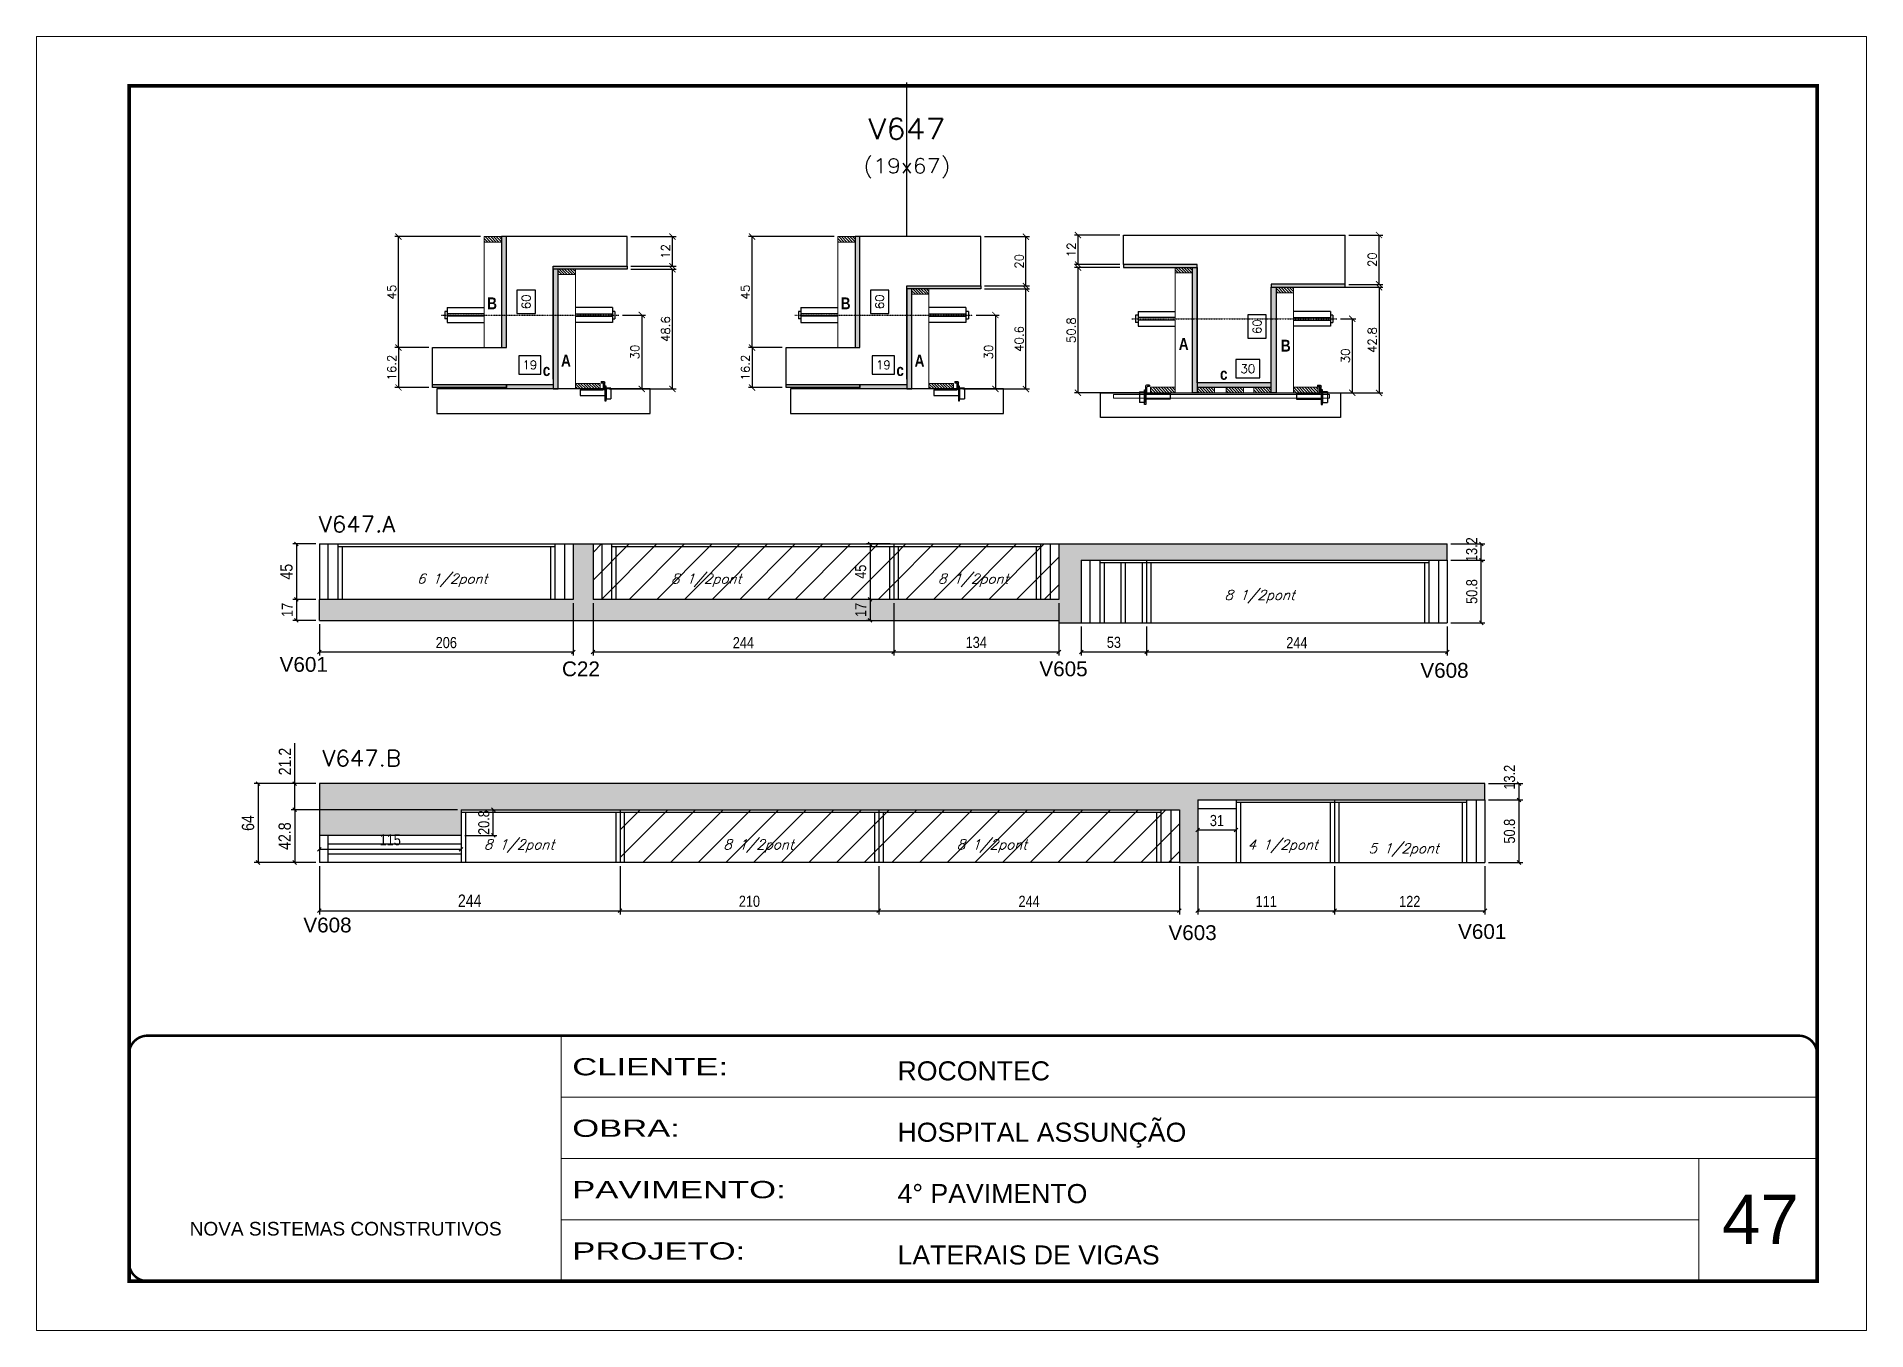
# Model space of a CAD drawing. Extents: x -20960 to -5926, y -2106 to 21915.
# Drawn here: x -9037 to -7552, y 8231 to 9281 of the extents above; entities that cross this region are included whole.
import ezdxf
from ezdxf.enums import TextEntityAlignment as Align

# ---------------------------------------------------------------- set-up
doc = ezdxf.new("R2010")
doc.units = 0
for name, pattern in [('CONTINUO', [0]), ('DASHED', [0.75, 0.5, -0.25]), ('HIDDEN', [0.375, 0.25, -0.125])]:
    doc.linetypes.add(name, pattern=pattern)
for name, color, linetype in [('5', 5, 'Continuous'), ('barrote', 251, 'Continuous'), ('COTA', 241, 'Continuous'), ('Cota Seção (2x)', 4, 'Continuous'), ('detalhes', 4, 'Continuous'), ('Painéis', 200, 'Continuous'), ('presilha', 1, 'Continuous'), ('Reaproveitamento', 251, 'Continuous'), ('SARR_2.2x7', 40, 'Continuous'), ('SARR_3.5x7', 81, 'Continuous'), ('TENSOR', 3, 'Continuous'), ('texto', 7, 'Continuous'), ('Texto de Titulo', 7, 'Continuous'), ('Texto Qtd Sarr', 242, 'Continuous')]:
    doc.layers.add(name, color=color, linetype=linetype)
for name, color, linetype, lineweight in [('CARIMBO', 255, 'Continuous', 9), ('CONCRETO', 251, 'Continuous', 25), ('Folhas', 255, 'Continuous', 9), ('Hachura', 251, 'Continuous', 9), ('Madeira', 126, 'Continuous', 18), ('SARRAFO DE PRESSAO', 251, 'DASHED', 9), ('SCO-___-LAJ', 2, 'Continuous', 0), ('Texto Seção', 7, 'Continuous', 15)]:
    doc.layers.add(name, color=color, linetype=linetype, lineweight=lineweight)
doc.styles.add('ARIAL', font='arial.ttf')
doc.styles.add('COTA TECNICA', font='techl___.ttf', dxfattribs={"height": 10})
doc.styles.add('COTA TECNICA-50', font='techl___.ttf', dxfattribs={"height": 9})
doc.styles.add('REGUA-120', font='ROMANS.shx', dxfattribs={"height": 15})
doc.styles.add('Romans', font='romans.shx')
doc.styles.get("Standard").update_dxf_attribs({"font": 'arial.ttf'})
doc.styles.add('TECNICA', font='techb___.ttf', dxfattribs={"height": 10})
doc.styles.add('Tecnologia', font='')
doc.styles.get('Tecnologia').set_extended_font_data('Forgotten Futurist')
doc.dimstyles.new('COTA PAINEL-50', dxfattribs={"dimtxt": 9, "dimasz": 3, "dimexe": 3, "dimexo": 3, "dimgap": 3, "dimtad": 1, "dimdec": 1, "dimzin": 12, "dimdsep": 46, "dimtxsty": 'COTA TECNICA-50', "dimblk1": 'OBLIQUE', "dimblk2": 'OBLIQUE', "dimsah": 1, "dimcen": 0.9, "dimclrd": 4, "dimclre": 4, "dimclrt": 240, "dimadec": 1, "dimazin": 3, "dimtfac": 1, "dimtdec": 1, "dimtmove": 0, "dimatfit": 3, "dimfxl": 1, "dimtolj": 1, "dimtzin": 12, "dimarcsym": 0})
doc.dimstyles.new('Cota Seção (2x)', dxfattribs={"dimtxt": 7, "dimasz": 5, "dimexe": 3, "dimexo": 3, "dimgap": 2, "dimtad": 3, "dimdec": 1, "dimlfac": 0.5, "dimzin": 12, "dimdsep": 46, "dimtxsty": 'Romans', "dimblk": 'ARCHTICK', "dimcen": 0, "dimclrd": 4, "dimclre": 4, "dimclrt": 1, "dimadec": 1, "dimazin": 3, "dimtfac": 1, "dimtdec": 1, "dimtmove": 0, "dimatfit": 3, "dimldrblk": 'OBLIQUE', "dimfxl": 1, "dimtolj": 1, "dimtzin": 12, "dimarcsym": 0})
doc.dimstyles.new('Cota Seção interna', dxfattribs={"dimtxt": 7, "dimasz": 6, "dimexe": 0.18, "dimexo": 2, "dimgap": -4, "dimtad": 3, "dimdec": 1, "dimlfac": 0.5, "dimzin": 12, "dimdsep": 46, "dimtxsty": 'Romans', "dimblk": 'ARCHTICK', "dimcen": 0.09, "dimse1": 1, "dimse2": 1, "dimsd1": 1, "dimsd2": 1, "dimclrd": 180, "dimclre": 5, "dimclrt": 1, "dimadec": 0, "dimazin": 3, "dimtfac": 1, "dimtdec": 1, "dimtofl": 0, "dimtmove": 0, "dimatfit": 3, "dimldrblk": 'ARCHTICK', "dimfxl": 1, "dimtolj": 1, "dimtzin": 0, "dimarcsym": 0})
doc.dimstyles.new('PAINEL', dxfattribs={"dimtxt": 10, "dimasz": 3, "dimexe": 3, "dimexo": 3, "dimgap": 3, "dimtad": 1, "dimdec": 1, "dimzin": 12, "dimdsep": 46, "dimtxsty": 'COTA TECNICA', "dimblk1": 'OBLIQUE', "dimblk2": 'OBLIQUE', "dimsah": 1, "dimcen": 0.9, "dimclrd": 4, "dimclre": 4, "dimclrt": 240, "dimadec": 1, "dimazin": 3, "dimtfac": 1, "dimtdec": 1, "dimtmove": 0, "dimatfit": 3, "dimfxl": 1, "dimtolj": 1, "dimtzin": 12, "dimarcsym": 0})
pattern_1 = [(50, (3170, -4594.3004), (5.4655401, -0.4781726), [0.5715, -6.2865]), (355, (3170, -4594.3004), (-1.0573026, 5.7317054), [0.4572, -5.0292175]), (100.451445, (3170.4555, -4594.3403), (4.4082374, 5.2535326), [0.4857003, -5.3427073]), (46.1842, (3170, -4592.7764), (8.1323712, -1.2612698), [0.85725, -9.42975]), (96.63556, (3170.678, -4592.8815), (7.122124, 7.4227837), [0.7285507, -8.0140682]), (351.18415, (3170, -4592.7764), (7.122124, 7.4227837), [0.685799, -7.543792]), (21, (3170.762, -4593.1574), (4.5484317, -3.067956), [0.5715, -6.2865]), (326, (3170.762, -4593.1574), (1.8540609, 5.525639), [0.4572, -5.0292]), (71.451445, (3171.141, -4593.413), (6.4024926, 2.457683), [0.4857003, -5.3426981]), (37.5, (3170, -4594.3004), (0.0926581, 2.53665117), [0, -4.96824, 0, -5.1054, 0, -5.04825]), (7.5, (3170, -4594.3004), (2.00458988, 3.00541724), [0, -2.91084, 0, -4.85394, 0, -1.92405]), (327.5, (3168.3007, -4594.3004), (4.06771786, -0.17186232), [0, -1.905, 0, -5.9436, 0, -7.8867]), (317.5, (3167.5387, -4594.3004), (4.44387544, 0.7627947), [0, -2.4765, 0, -3.94716, 0, -5.6007])]
pattern_2 = [(45, (3170, -4594.3), (-11.22532, 11.22532), [])]

msp = doc.modelspace()

# ---------------------------------------------------------------- texts
at = {"layer": '5', "linetype": 'Continuous'}
for s, p in [('V601', (-8839.75, 8765.55)), ('C22', (-8610.6, 8761.96)), ('V605', (-8223.17, 8761.96)), ('V608', (-7913.98, 8760.72)), ('V608', (-8820.5, 8554.06)), ('V603', (-8118.42, 8547.87)), ('V601', (-7883.36, 8548.77))]:
    msp.add_text(s, height=12, rotation=0.00004, dxfattribs=at).set_placement(p)
at = {"layer": 'CARIMBO', "style": 'ARIAL'}
msp.add_text('47', height=40, dxfattribs=at).set_placement((-7669.14, 8301.21))
at = {"layer": 'detalhes', "style": 'TECNICA'}
for s, p in [('B', (-8671.32, 9059.75)), ('B', (-8384.38, 9059.75)), ('A', (-8110.04, 9026.84)), ('B', (-8027.21, 9025.41)), ('A', (-8611.36, 9013.31)), ('A', (-8324.42, 9013.31)), ('c', (-8626.2, 9005.61)), ('c', (-8339.25, 9005.61)), ('c', (-8076.61, 9002.54))]:
    msp.add_text(s, height=9.6, dxfattribs=at).set_placement(p)
at = {"layer": 'texto', "color": 2, "char_height": 8, "attachment_point": 5, "style": 'Romans'}
for s, insert in [('{\\Q19;\\C256;6 1/2pont}', (-8699.74, 8839.81)), ('{\\Q19;\\C256;8 1/2pont}', (-8493.62, 8839.81)), ('{\\Q19;\\C256;8 1/2pont}', (-8276.91, 8839.81)), ('{\\Q19;\\C256;8 1/2pont}', (-8044.41, 8826.61)), ('{\\Q19;\\C256;8 1/2pont}', (-8645.43, 8624.13)), ('{\\Q19;\\C256;8 1/2pont}', (-8451.12, 8624.13)), ('{\\Q19;\\C256;8 1/2pont}', (-8261.74, 8624.13)), ('{\\Q19;\\C256;4 1/2pont}', (-8025.77, 8623.98)), ('{\\Q19;\\C256;5 1/2pont}', (-7927.58, 8620.98))]:
    msp.add_mtext(s, dxfattribs=dict(at, insert=insert))
at = {"layer": 'Texto Seção', "style": 'REGUA-120', "width": 1.05}
for s, p in [('V647.A', (-8807.92, 8878.88)), ('V647.B', (-8805.02, 8688.9))]:
    msp.add_text(s, height=13, dxfattribs=at).set_placement(p)

# ---------------------------------------------------------------- blocks, each defined once
blk = doc.blocks.new('9999999999')
at = {"color": 30, "linetype": 'CONTINUO'}
for p, q in [((98564.6, 34230.2), (98564.6, 34429.4)), ((98564.6, 34379.6), (99584, 34379.6)), ((98564.6, 34329.8), (99488, 34329.8)), ((99584, 34329.8), (99488, 34329.8)), ((99488, 34329.8), (99488, 34230.2)), ((98564.6, 34280), (99488, 34280))]:
    blk.add_line(p, q, dxfattribs=at)
at = {"color": 30, "linetype": 'CONTINUO', "const_width": 2}
blk.add_lwpolyline([(99584, 34230.2), (99584, 34414.4, 0.414214), (99569, 34429.4), (98229, 34429.4, 0.414214), (98214, 34414.4), (98214, 34245.2, 0.414214), (98229, 34230.2), (99584, 34230.2)], format="xyb", dxfattribs=at)
at = {"layer": 'Folhas'}
blk.add_lwpolyline([(98139, 34190.2), (99624, 34190.2), (99624, 35240.2), (98139, 35240.2)], close=True, dxfattribs=at)
at = {"layer": 'Folhas', "color": 30, "const_width": 3}
blk.add_lwpolyline([(98214, 34230.2), (99584, 34230.2), (99584, 35200.2), (98214, 35200.2)], close=True, dxfattribs=at)
at = {"color": 7, "linetype": 'Continuous', "ltscale": 5, "style": 'ARIAL'}
for s, height, p in [('ROCONTEC', 15.48, (98837.7, 34393.1)), ('HOSPITAL ASSUNÇÃO', 15.483, (98837.7, 34343.3)), ('4° PAVIMENTO', 15.483, (98837.7, 34293.5)), ('NOVA SISTEMAS CONSTRUTIVOS', 11.059, (98263.2, 34267.2)), ('LATERAIS DE VIGAS', 15.483, (98837.7, 34243.7))]:
    blk.add_text(s, height=height, dxfattribs=at).set_placement(p)
at = {"layer": 'Folhas', "color": 7, "style": 'Tecnologia', "width": 1.5}
for s, p in [('CLIENTE:', (98573.7, 34397.2)), ('OBRA:', (98573.7, 34347.3)), ('PAVIMENTO:', (98573.7, 34297.5)), ('PROJETO:', (98573.7, 34247.7))]:
    blk.add_text(s, height=14, dxfattribs=at).set_placement(p)
blk = doc.blocks.new('_Oblique')
at = {"color": 0, "linetype": 'ByBlock', "lineweight": -2}
blk.add_line((-0.5, -0.5), (0.5, 0.5), dxfattribs=at)
blk = doc.blocks.new('*D1721')
at = {"layer": 'COTA', "color": 4, "lineweight": -2, "ltscale": 25, "transparency": 16777216}
for p, q in [((-8810.5, 8869.3), (-8829.1, 8869.3)), ((-8826.1, 8869.3), (-8826.1, 8824.3)), ((-8810.5, 8824.3), (-8829.1, 8824.3))]:
    blk.add_line(p, q, dxfattribs=at)
at = {"layer": 'Defpoints', "color": 0, "ltscale": 25, "transparency": 16777216}
for p in [(-8807.5, 8869.3), (-8826.1, 8824.3), (-8807.5, 8824.3)]:
    blk.add_point(p, dxfattribs=at)
at = {"layer": 'COTA', "color": 4, "lineweight": -2, "ltscale": 25, "transparency": 16777216, "xscale": 3, "yscale": 3, "zscale": 3}
for p, rotation in [((-8826.1, 8869.3), 90), ((-8826.1, 8824.3), 270)]:
    blk.add_blockref('_Oblique', p, dxfattribs=dict(at, rotation=rotation))
at = {"layer": 'COTA', "color": 240, "ltscale": 25, "transparency": 16777216, "insert": (-8834.2, 8846.8), "char_height": 10, "attachment_point": 5, "rotation": 90, "style": 'COTA TECNICA'}
blk.add_mtext('\\A1;45', dxfattribs=at)
blk = doc.blocks.new('*D1664')
at = {"layer": 'COTA', "color": 4, "lineweight": -2, "ltscale": 25, "transparency": 16777216}
for p, q in [((-8807.5, 8607.8), (-8807.5, 8568.7)), ((-8563.5, 8607.8), (-8563.5, 8568.7)), ((-8807.5, 8571.7), (-8563.5, 8571.7))]:
    blk.add_line(p, q, dxfattribs=at)
at = {"layer": 'Defpoints', "color": 0, "ltscale": 25, "transparency": 16777216}
for p in [(-8807.5, 8610.8), (-8563.5, 8610.8), (-8563.5, 8571.7)]:
    blk.add_point(p, dxfattribs=at)
at = {"layer": 'COTA', "color": 4, "lineweight": -2, "ltscale": 25, "transparency": 16777216, "xscale": 3, "yscale": 3, "zscale": 3, "rotation": 180}
blk.add_blockref('_Oblique', (-8807.5, 8571.7), dxfattribs=at)
at = {"layer": 'COTA', "color": 4, "lineweight": -2, "ltscale": 25, "transparency": 16777216, "xscale": 3, "yscale": 3, "zscale": 3}
blk.add_blockref('_Oblique', (-8563.5, 8571.7), dxfattribs=at)
at = {"layer": 'COTA', "color": 240, "ltscale": 25, "transparency": 16777216, "insert": (-8685.5, 8579.8), "char_height": 10, "attachment_point": 5, "style": 'COTA TECNICA'}
blk.add_mtext('\\A1;244', dxfattribs=at)
blk = doc.blocks.new('*D1665')
at = {"layer": 'COTA', "color": 4, "lineweight": -2, "ltscale": 25, "transparency": 16777216}
for p, q in [((-8695.5, 8653.6), (-8830.5, 8653.6)), ((-8827.5, 8653.6), (-8827.5, 8610.8)), ((-8810.5, 8610.8), (-8830.5, 8610.8))]:
    blk.add_line(p, q, dxfattribs=at)
at = {"layer": 'Defpoints', "color": 0, "ltscale": 25, "transparency": 16777216}
for p in [(-8692.5, 8653.6), (-8827.5, 8610.8), (-8807.5, 8610.8)]:
    blk.add_point(p, dxfattribs=at)
at = {"layer": 'COTA', "color": 4, "lineweight": -2, "ltscale": 25, "transparency": 16777216, "xscale": 3, "yscale": 3, "zscale": 3}
for p, rotation in [((-8827.5, 8653.6), 90), ((-8827.5, 8610.8), 270)]:
    blk.add_blockref('_Oblique', p, dxfattribs=dict(at, rotation=rotation))
at = {"layer": 'COTA', "color": 240, "ltscale": 25, "transparency": 16777216, "insert": (-8835.6, 8632.2), "char_height": 10, "attachment_point": 5, "rotation": 90, "style": 'COTA TECNICA'}
blk.add_mtext('\\A1;42.8', dxfattribs=at)
blk = doc.blocks.new('*D1666')
at = {"layer": 'COTA', "color": 4, "lineweight": -2, "ltscale": 25, "transparency": 16777216}
for p, q in [((-8827.5, 8674.8), (-8827.5, 8707.6)), ((-8810.5, 8674.8), (-8830.5, 8674.8)), ((-8827.5, 8653.6), (-8827.5, 8674.8)), ((-8695.5, 8653.6), (-8830.5, 8653.6))]:
    blk.add_line(p, q, dxfattribs=at)
at = {"layer": 'Defpoints', "color": 0, "ltscale": 25, "transparency": 16777216}
for p in [(-8827.5, 8674.8), (-8807.5, 8674.8), (-8692.5, 8653.6)]:
    blk.add_point(p, dxfattribs=at)
at = {"layer": 'COTA', "color": 4, "lineweight": -2, "ltscale": 25, "transparency": 16777216, "xscale": 3, "yscale": 3, "zscale": 3}
for p, rotation in [((-8827.5, 8674.8), 90), ((-8827.5, 8653.6), 270)]:
    blk.add_blockref('_Oblique', p, dxfattribs=dict(at, rotation=rotation))
at = {"layer": 'COTA', "color": 240, "ltscale": 25, "transparency": 16777216, "insert": (-8835.5, 8692.7), "char_height": 10, "attachment_point": 5, "rotation": 90, "style": 'COTA TECNICA'}
blk.add_mtext('\\A1;21.2', dxfattribs=at)
blk = doc.blocks.new('*D1667')
at = {"layer": 'COTA', "color": 4, "lineweight": -2, "ltscale": 25, "transparency": 16777216}
for p, q in [((-8810.5, 8674.8), (-8860.3, 8674.8)), ((-8857.3, 8674.8), (-8857.3, 8610.8)), ((-8810.5, 8610.8), (-8860.3, 8610.8))]:
    blk.add_line(p, q, dxfattribs=at)
at = {"layer": 'Defpoints', "color": 0, "ltscale": 25, "transparency": 16777216}
for p in [(-8807.5, 8674.8), (-8857.3, 8610.8), (-8807.5, 8610.8)]:
    blk.add_point(p, dxfattribs=at)
at = {"layer": 'COTA', "color": 4, "lineweight": -2, "ltscale": 25, "transparency": 16777216, "xscale": 3, "yscale": 3, "zscale": 3}
for p, rotation in [((-8857.3, 8674.8), 90), ((-8857.3, 8610.8), 270)]:
    blk.add_blockref('_Oblique', p, dxfattribs=dict(at, rotation=rotation))
at = {"layer": 'COTA', "color": 240, "ltscale": 25, "transparency": 16777216, "insert": (-8865.4, 8642.8), "char_height": 10, "attachment_point": 5, "rotation": 90, "style": 'COTA TECNICA'}
blk.add_mtext('\\A1;64', dxfattribs=at)
blk = doc.blocks.new('_ArchTick')
at = {"color": 0, "linetype": 'ByBlock', "const_width": 0.15}
blk.add_lwpolyline([(-0.5, -0.5), (0.5, 0.5)], dxfattribs=at)
blk = doc.blocks.new('*D1668')
at = {"layer": 'COTA', "color": 4, "lineweight": -2, "transparency": 16777216}
for p, q in [((-8267.8, 9076.3), (-8231.1, 9076.3)), ((-8234.1, 8995.1), (-8234.1, 9076.3)), ((-8285.4, 8995.1), (-8231.1, 8995.1))]:
    blk.add_line(p, q, dxfattribs=at)
at = {"layer": 'Defpoints', "color": 0, "transparency": 16777216}
for p in [(-8270.8, 9076.3), (-8234.1, 9076.3), (-8288.4, 8995.1)]:
    blk.add_point(p, dxfattribs=at)
at = {"layer": 'COTA', "color": 4, "lineweight": -2, "transparency": 16777216, "xscale": 5, "yscale": 5, "zscale": 5}
for p, rotation in [((-8234.1, 9076.3), 90), ((-8234.1, 8995.1), 270)]:
    blk.add_blockref('_ArchTick', p, dxfattribs=dict(at, rotation=rotation))
at = {"layer": 'COTA', "color": 1, "transparency": 16777216, "insert": (-8239.6, 9035.7), "char_height": 7, "attachment_point": 5, "rotation": 90, "style": 'Romans'}
blk.add_mtext('\\A1;40.6', dxfattribs=at)
blk = doc.blocks.new('*D1669')
at = {"layer": 'COTA', "color": 4, "lineweight": -2, "transparency": 16777216}
for p, q in [((-8267.8, 9118.7), (-8231.1, 9118.7)), ((-8234.1, 9078.7), (-8234.1, 9118.7)), ((-8267.8, 9078.7), (-8231.1, 9078.7))]:
    blk.add_line(p, q, dxfattribs=at)
at = {"layer": 'Defpoints', "color": 0, "transparency": 16777216}
for p in [(-8270.8, 9118.7), (-8234.1, 9118.7), (-8270.8, 9078.7)]:
    blk.add_point(p, dxfattribs=at)
at = {"layer": 'COTA', "color": 4, "lineweight": -2, "transparency": 16777216, "xscale": 5, "yscale": 5, "zscale": 5}
for p, rotation in [((-8234.1, 9118.7), 90), ((-8234.1, 9078.7), 270)]:
    blk.add_blockref('_ArchTick', p, dxfattribs=dict(at, rotation=rotation))
at = {"layer": 'COTA', "color": 1, "transparency": 16777216, "insert": (-8239.6, 9098.7), "char_height": 7, "attachment_point": 5, "rotation": 90, "style": 'Romans'}
blk.add_mtext('\\A1;20', dxfattribs=at)
blk = doc.blocks.new('*D1670')
at = {"layer": 'Cota Seção (2x)', "color": 180, "lineweight": -2, "transparency": 16777216}
for p, q in [((-8345.3, 9075.3), (-8360.3, 9075.3)), ((-8360.3, 9075.3), (-8360.3, 9056.3)), ((-8345.3, 9056.3), (-8345.3, 9075.3)), ((-8360.3, 9056.3), (-8345.3, 9056.3))]:
    blk.add_line(p, q, dxfattribs=at)
at = {"layer": 'Defpoints', "color": 0, "transparency": 16777216}
for p in [(-8341.3, 9118.7), (-8330.8, 9118.7), (-8330.8, 8998.7)]:
    blk.add_point(p, dxfattribs=at)
at = {"layer": 'Cota Seção (2x)', "color": 1, "transparency": 16777216, "insert": (-8352.8, 9065.8), "char_height": 7, "attachment_point": 5, "rotation": 90, "style": 'Romans'}
blk.add_mtext('\\A1;60', dxfattribs=at)
blk = doc.blocks.new('PRESILHA METÁLICA 1')
at = {"layer": 'presilha'}
for p, q in [((0, 13), (6, 13)), ((0, 13), (0, 0)), ((6, 0), (0, 0)), ((6, 15.5), (7.5, 15.5)), ((6, -2.5), (6, 15.5)), ((6, 13), (6, 0)), ((7.5, 10.6), (7.5, 19.9)), ((7.5, 15.5), (7.5, -2.5)), ((37.5, 4.1), (7.5, 4.1)), ((12, 21), (8.6, 21)), ((9, 11.6), (9, 18.9)), ((12, 19.5), (9.6, 19.5)), ((37.5, 11), (9.6, 11)), ((12, 21), (12, 19.5)), ((37.5, 11), (37.5, 4.1)), ((7.5, -2.5), (6, -2.5))]:
    blk.add_line(p, q, dxfattribs=at)
for centre, radius, start, end in [((8.6, 19.9), 1.14, 90, 180), ((9.6, 18.9), 0.57, 90, 180), ((9.6, 11.6), 0.57, 180, 270)]:
    blk.add_arc(centre, radius, start, end, dxfattribs=at)
blk = doc.blocks.new('*D1671')
at = {"layer": 'Cota Seção (2x)', "color": 180, "lineweight": -2, "transparency": 16777216}
for p, q in [((-8340.8, 9022.1), (-8358.8, 9022.1)), ((-8358.8, 9022.1), (-8358.8, 9007.1)), ((-8340.8, 9007.1), (-8340.8, 9022.1)), ((-8358.8, 9007.1), (-8340.8, 9007.1))]:
    blk.add_line(p, q, dxfattribs=at)
at = {"layer": 'Defpoints', "color": 0, "transparency": 16777216}
for p in [(-8330.8, 9003.1), (-8368.8, 8995.1), (-8330.8, 8995.1)]:
    blk.add_point(p, dxfattribs=at)
at = {"layer": 'Cota Seção (2x)', "color": 1, "transparency": 16777216, "insert": (-8349.8, 9014.6), "char_height": 7, "attachment_point": 5, "style": 'Romans'}
blk.add_mtext('\\A1;19', dxfattribs=at)
blk = doc.blocks.new('*D1672')
at = {"layer": 'COTA', "color": 4, "lineweight": -2, "transparency": 16777216}
for p, q in [((-8431.8, 9028.7), (-8459.3, 9028.7)), ((-8456.3, 9028.7), (-8456.3, 8996.3)), ((-8431.8, 8996.3), (-8459.3, 8996.3))]:
    blk.add_line(p, q, dxfattribs=at)
at = {"layer": 'Defpoints', "color": 0, "transparency": 16777216}
for p in [(-8428.8, 9028.7), (-8456.3, 8996.3), (-8428.8, 8996.3)]:
    blk.add_point(p, dxfattribs=at)
at = {"layer": 'COTA', "color": 4, "lineweight": -2, "transparency": 16777216, "xscale": 5, "yscale": 5, "zscale": 5}
for p, rotation in [((-8456.3, 9028.7), 90), ((-8456.3, 8996.3), 270)]:
    blk.add_blockref('_ArchTick', p, dxfattribs=dict(at, rotation=rotation))
at = {"layer": 'COTA', "color": 1, "transparency": 16777216, "insert": (-8461.8, 9012.5), "char_height": 7, "attachment_point": 5, "rotation": 90, "style": 'Romans'}
blk.add_mtext('\\A1;16.2', dxfattribs=at)
blk = doc.blocks.new('*D1673')
at = {"layer": 'COTA', "color": 4, "lineweight": -2, "transparency": 16777216}
for p, q in [((-8274.5, 9055.1), (-8255.9, 9055.1)), ((-8258.9, 9055.1), (-8258.9, 8995.1)), ((-8274.5, 8995.1), (-8255.9, 8995.1))]:
    blk.add_line(p, q, dxfattribs=at)
at = {"layer": 'Defpoints', "color": 0, "transparency": 16777216}
for p in [(-8277.5, 9055.1), (-8277.5, 8995.1), (-8258.9, 8995.1)]:
    blk.add_point(p, dxfattribs=at)
at = {"layer": 'COTA', "color": 4, "lineweight": -2, "transparency": 16777216, "xscale": 5, "yscale": 5, "zscale": 5}
for p, rotation in [((-8258.9, 9055.1), 90), ((-8258.9, 8995.1), 270)]:
    blk.add_blockref('_ArchTick', p, dxfattribs=dict(at, rotation=rotation))
at = {"layer": 'COTA', "color": 1, "transparency": 16777216, "insert": (-8264.4, 9025.1), "char_height": 7, "attachment_point": 5, "rotation": 90, "style": 'Romans'}
blk.add_mtext('\\A1;30', dxfattribs=at)
blk = doc.blocks.new('*D1695')
at = {"layer": 'COTA', "color": 4, "lineweight": -2, "transparency": 16777216}
for p, q in [((-8389.8, 9118.7), (-8459.3, 9118.7)), ((-8456.3, 9028.7), (-8456.3, 9118.7)), ((-8431.8, 9028.7), (-8459.3, 9028.7))]:
    blk.add_line(p, q, dxfattribs=at)
at = {"layer": 'Defpoints', "color": 0, "transparency": 16777216}
for p in [(-8456.3, 9118.7), (-8386.8, 9118.7), (-8428.8, 9028.7)]:
    blk.add_point(p, dxfattribs=at)
at = {"layer": 'COTA', "color": 4, "lineweight": -2, "transparency": 16777216, "xscale": 5, "yscale": 5, "zscale": 5}
for p, rotation in [((-8456.3, 9118.7), 90), ((-8456.3, 9028.7), 270)]:
    blk.add_blockref('_ArchTick', p, dxfattribs=dict(at, rotation=rotation))
at = {"layer": 'COTA', "color": 1, "transparency": 16777216, "insert": (-8461.8, 9073.7), "char_height": 7, "attachment_point": 5, "rotation": 90, "style": 'Romans'}
blk.add_mtext('\\A1;45', dxfattribs=at)
blk = doc.blocks.new('titulo1')
at = {"layer": 'Defpoints', "color": 252, "linetype": 'HIDDEN', "ltscale": 2}
blk.add_line((0, 0), (0, 125), dxfattribs=at)
at = {"layer": 'Defpoints', "style": 'Romans', "oblique": 15}
blk.add_attdef('FOLHA', text='', height=10, dxfattribs=at).set_placement((0, 15.6), align=Align.MIDDLE_CENTER)
at = {"layer": 'Texto Qtd Sarr', "color": 3, "style": 'Romans', "oblique": 15}
for tag, height, p in [('TITULO', 17, (0, 71.4)), ('SEÇÃO', 12, (0, 41.5))]:
    blk.add_attdef(tag, text='', height=height, dxfattribs=at).set_placement(p, align=Align.MIDDLE_CENTER)
blk = doc.blocks.new('*D1657')
at = {"layer": 'COTA', "color": 4, "lineweight": -2, "transparency": 16777216}
for p, q in [((-8554.7, 9092.3), (-8518, 9092.3)), ((-8521, 8995.1), (-8521, 9092.3)), ((-8572.3, 8995.1), (-8518, 8995.1))]:
    blk.add_line(p, q, dxfattribs=at)
at = {"layer": 'Defpoints', "color": 0, "transparency": 16777216}
for p in [(-8557.7, 9092.3), (-8521, 9092.3), (-8575.3, 8995.1)]:
    blk.add_point(p, dxfattribs=at)
at = {"layer": 'COTA', "color": 4, "lineweight": -2, "transparency": 16777216, "xscale": 5, "yscale": 5, "zscale": 5}
for p, rotation in [((-8521, 9092.3), 90), ((-8521, 8995.1), 270)]:
    blk.add_blockref('_ArchTick', p, dxfattribs=dict(at, rotation=rotation))
at = {"layer": 'COTA', "color": 1, "transparency": 16777216, "insert": (-8526.5, 9043.7), "char_height": 7, "attachment_point": 5, "rotation": 90, "style": 'Romans'}
blk.add_mtext('\\A1;48.6', dxfattribs=at)
blk = doc.blocks.new('*D1658')
at = {"layer": 'COTA', "color": 4, "lineweight": -2, "transparency": 16777216}
for p, q in [((-8554.7, 9118.7), (-8518, 9118.7)), ((-8521, 9094.7), (-8521, 9118.7)), ((-8554.7, 9094.7), (-8518, 9094.7))]:
    blk.add_line(p, q, dxfattribs=at)
at = {"layer": 'Defpoints', "color": 0, "transparency": 16777216}
for p in [(-8557.7, 9118.7), (-8521, 9118.7), (-8557.7, 9094.7)]:
    blk.add_point(p, dxfattribs=at)
at = {"layer": 'COTA', "color": 4, "lineweight": -2, "transparency": 16777216, "xscale": 5, "yscale": 5, "zscale": 5}
for p, rotation in [((-8521, 9118.7), 90), ((-8521, 9094.7), 270)]:
    blk.add_blockref('_ArchTick', p, dxfattribs=dict(at, rotation=rotation))
at = {"layer": 'COTA', "color": 1, "transparency": 16777216, "insert": (-8526.5, 9106.7), "char_height": 7, "attachment_point": 5, "rotation": 90, "style": 'Romans'}
blk.add_mtext('\\A1;12', dxfattribs=at)
blk = doc.blocks.new('*D1659')
at = {"layer": 'Cota Seção (2x)', "color": 180, "lineweight": -2, "transparency": 16777216}
for p, q in [((-8632.2, 9075.3), (-8647.2, 9075.3)), ((-8647.2, 9075.3), (-8647.2, 9056.3)), ((-8632.2, 9056.3), (-8632.2, 9075.3)), ((-8647.2, 9056.3), (-8632.2, 9056.3))]:
    blk.add_line(p, q, dxfattribs=at)
at = {"layer": 'Defpoints', "color": 0, "transparency": 16777216}
for p in [(-8628.2, 9118.7), (-8617.7, 9118.7), (-8617.7, 8998.7)]:
    blk.add_point(p, dxfattribs=at)
at = {"layer": 'Cota Seção (2x)', "color": 1, "transparency": 16777216, "insert": (-8639.7, 9065.8), "char_height": 7, "attachment_point": 5, "rotation": 90, "style": 'Romans'}
blk.add_mtext('\\A1;60', dxfattribs=at)
blk = doc.blocks.new('*D1660')
at = {"layer": 'Cota Seção (2x)', "color": 180, "lineweight": -2, "transparency": 16777216}
for p, q in [((-8627.7, 9022.1), (-8645.7, 9022.1)), ((-8645.7, 9022.1), (-8645.7, 9007.1)), ((-8627.7, 9007.1), (-8627.7, 9022.1)), ((-8645.7, 9007.1), (-8627.7, 9007.1))]:
    blk.add_line(p, q, dxfattribs=at)
at = {"layer": 'Defpoints', "color": 0, "transparency": 16777216}
for p in [(-8617.7, 9003.1), (-8655.7, 8995.1), (-8617.7, 8995.1)]:
    blk.add_point(p, dxfattribs=at)
at = {"layer": 'Cota Seção (2x)', "color": 1, "transparency": 16777216, "insert": (-8636.7, 9014.6), "char_height": 7, "attachment_point": 5, "style": 'Romans'}
blk.add_mtext('\\A1;19', dxfattribs=at)
blk = doc.blocks.new('*D1661')
at = {"layer": 'COTA', "color": 4, "lineweight": -2, "transparency": 16777216}
for p, q in [((-8718.7, 9028.7), (-8746.3, 9028.7)), ((-8743.3, 9028.7), (-8743.3, 8996.3)), ((-8718.7, 8996.3), (-8746.3, 8996.3))]:
    blk.add_line(p, q, dxfattribs=at)
at = {"layer": 'Defpoints', "color": 0, "transparency": 16777216}
for p in [(-8715.7, 9028.7), (-8743.3, 8996.3), (-8715.7, 8996.3)]:
    blk.add_point(p, dxfattribs=at)
at = {"layer": 'COTA', "color": 4, "lineweight": -2, "transparency": 16777216, "xscale": 5, "yscale": 5, "zscale": 5}
for p, rotation in [((-8743.3, 9028.7), 90), ((-8743.3, 8996.3), 270)]:
    blk.add_blockref('_ArchTick', p, dxfattribs=dict(at, rotation=rotation))
at = {"layer": 'COTA', "color": 1, "transparency": 16777216, "insert": (-8748.8, 9012.5), "char_height": 7, "attachment_point": 5, "rotation": 90, "style": 'Romans'}
blk.add_mtext('\\A1;16.2', dxfattribs=at)
blk = doc.blocks.new('*D1662')
at = {"layer": 'COTA', "color": 4, "lineweight": -2, "transparency": 16777216}
for p, q in [((-8561.4, 9055.1), (-8542.9, 9055.1)), ((-8545.9, 9055.1), (-8545.9, 8995.1)), ((-8561.4, 8995.1), (-8542.9, 8995.1))]:
    blk.add_line(p, q, dxfattribs=at)
at = {"layer": 'Defpoints', "color": 0, "transparency": 16777216}
for p in [(-8564.4, 9055.1), (-8564.4, 8995.1), (-8545.9, 8995.1)]:
    blk.add_point(p, dxfattribs=at)
at = {"layer": 'COTA', "color": 4, "lineweight": -2, "transparency": 16777216, "xscale": 5, "yscale": 5, "zscale": 5}
for p, rotation in [((-8545.9, 9055.1), 90), ((-8545.9, 8995.1), 270)]:
    blk.add_blockref('_ArchTick', p, dxfattribs=dict(at, rotation=rotation))
at = {"layer": 'COTA', "color": 1, "transparency": 16777216, "insert": (-8551.4, 9025.1), "char_height": 7, "attachment_point": 5, "rotation": 90, "style": 'Romans'}
blk.add_mtext('\\A1;30', dxfattribs=at)
blk = doc.blocks.new('*D1696')
at = {"layer": 'COTA', "color": 4, "lineweight": -2, "transparency": 16777216}
for p, q in [((-8676.7, 9118.7), (-8746.3, 9118.7)), ((-8743.3, 9028.7), (-8743.3, 9118.7)), ((-8718.7, 9028.7), (-8746.3, 9028.7))]:
    blk.add_line(p, q, dxfattribs=at)
at = {"layer": 'Defpoints', "color": 0, "transparency": 16777216}
for p in [(-8743.3, 9118.7), (-8673.7, 9118.7), (-8715.7, 9028.7)]:
    blk.add_point(p, dxfattribs=at)
at = {"layer": 'COTA', "color": 4, "lineweight": -2, "transparency": 16777216, "xscale": 5, "yscale": 5, "zscale": 5}
for p, rotation in [((-8743.3, 9118.7), 90), ((-8743.3, 9028.7), 270)]:
    blk.add_blockref('_ArchTick', p, dxfattribs=dict(at, rotation=rotation))
at = {"layer": 'COTA', "color": 1, "transparency": 16777216, "insert": (-8748.8, 9073.7), "char_height": 7, "attachment_point": 5, "rotation": 90, "style": 'Romans'}
blk.add_mtext('\\A1;45', dxfattribs=at)
blk = doc.blocks.new('*D1674')
at = {"layer": 'COTA', "color": 4, "lineweight": -2, "transparency": 16777216}
for p, q in [((-8158, 9093.6), (-8194.8, 9093.6)), ((-8191.8, 8992), (-8191.8, 9093.6)), ((-8140.4, 8992), (-8194.8, 8992))]:
    blk.add_line(p, q, dxfattribs=at)
at = {"layer": 'Defpoints', "color": 0, "transparency": 16777216}
for p in [(-8191.8, 9093.6), (-8155, 9093.6), (-8137.4, 8992)]:
    blk.add_point(p, dxfattribs=at)
at = {"layer": 'COTA', "color": 4, "lineweight": -2, "transparency": 16777216, "xscale": 5, "yscale": 5, "zscale": 5}
for p, rotation in [((-8191.8, 9093.6), 90), ((-8191.8, 8992), 270)]:
    blk.add_blockref('_ArchTick', p, dxfattribs=dict(at, rotation=rotation))
at = {"layer": 'COTA', "color": 1, "transparency": 16777216, "insert": (-8197.3, 9042.8), "char_height": 7, "attachment_point": 5, "rotation": 90, "style": 'Romans'}
blk.add_mtext('\\A1;50.8', dxfattribs=at)
blk = doc.blocks.new('*D1675')
at = {"layer": 'COTA', "color": 4, "lineweight": -2, "transparency": 16777216}
for p, q in [((-8158, 9120), (-8194.8, 9120)), ((-8191.8, 9096), (-8191.8, 9120)), ((-8158, 9096), (-8194.8, 9096))]:
    blk.add_line(p, q, dxfattribs=at)
at = {"layer": 'Defpoints', "color": 0, "transparency": 16777216}
for p in [(-8191.8, 9120), (-8155, 9120), (-8155, 9096)]:
    blk.add_point(p, dxfattribs=at)
at = {"layer": 'COTA', "color": 4, "lineweight": -2, "transparency": 16777216, "xscale": 5, "yscale": 5, "zscale": 5}
for p, rotation in [((-8191.8, 9120), 90), ((-8191.8, 9096), 270)]:
    blk.add_blockref('_ArchTick', p, dxfattribs=dict(at, rotation=rotation))
at = {"layer": 'COTA', "color": 1, "transparency": 16777216, "insert": (-8197.3, 9108), "char_height": 7, "attachment_point": 5, "rotation": 90, "style": 'Romans'}
blk.add_mtext('\\A1;12', dxfattribs=at)
blk = doc.blocks.new('*D1676')
at = {"layer": 'Cota Seção (2x)', "color": 180, "lineweight": -2, "transparency": 16777216}
for p, q in [((-8039, 9055.2), (-8054, 9055.2)), ((-8054, 9055.2), (-8054, 9036.2)), ((-8039, 9036.2), (-8039, 9055.2)), ((-8054, 9036.2), (-8039, 9036.2))]:
    blk.add_line(p, q, dxfattribs=at)
at = {"layer": 'Defpoints', "color": 0, "transparency": 16777216}
for p in [(-8095, 9120), (-8035, 9120), (-8095, 9000)]:
    blk.add_point(p, dxfattribs=at)
at = {"layer": 'Cota Seção (2x)', "color": 1, "transparency": 16777216, "insert": (-8046.5, 9045.7), "char_height": 7, "attachment_point": 5, "rotation": 90, "style": 'Romans'}
blk.add_mtext('\\A1;60', dxfattribs=at)
blk = doc.blocks.new('*D1677')
at = {"layer": 'Cota Seção (2x)', "color": 180, "lineweight": -2, "transparency": 16777216}
for p, q in [((-8044.4, 9019), (-8063.7, 9019)), ((-8063.7, 9019), (-8063.7, 9004)), ((-8044.4, 9004), (-8044.4, 9019)), ((-8063.7, 9004), (-8044.4, 9004))]:
    blk.add_line(p, q, dxfattribs=at)
at = {"layer": 'Defpoints', "color": 0, "transparency": 16777216}
for p in [(-8095, 9000), (-8095, 8992), (-8035, 8992)]:
    blk.add_point(p, dxfattribs=at)
at = {"layer": 'Cota Seção (2x)', "color": 1, "transparency": 16777216, "insert": (-8054, 9011.5), "char_height": 7, "attachment_point": 5, "style": 'Romans'}
blk.add_mtext('\\A1;30', dxfattribs=at)
blk = doc.blocks.new('*D1678')
at = {"layer": 'COTA', "color": 4, "lineweight": -2, "transparency": 16777216}
for p, q in [((-8014, 9077.6), (-7944.5, 9077.6)), ((-7947.5, 9077.6), (-7947.5, 8992)), ((-8014, 8992), (-7944.5, 8992))]:
    blk.add_line(p, q, dxfattribs=at)
at = {"layer": 'Defpoints', "color": 0, "transparency": 16777216}
for p in [(-8017, 9077.6), (-8017, 8992), (-7947.5, 8992)]:
    blk.add_point(p, dxfattribs=at)
at = {"layer": 'COTA', "color": 4, "lineweight": -2, "transparency": 16777216, "xscale": 5, "yscale": 5, "zscale": 5}
for p, rotation in [((-7947.5, 9077.6), 90), ((-7947.5, 8992), 270)]:
    blk.add_blockref('_ArchTick', p, dxfattribs=dict(at, rotation=rotation))
at = {"layer": 'COTA', "color": 1, "transparency": 16777216, "insert": (-7953, 9034.8), "char_height": 7, "attachment_point": 5, "rotation": 90, "style": 'Romans'}
blk.add_mtext('\\A1;42.8', dxfattribs=at)
blk = doc.blocks.new('*D1722')
at = {"layer": 'COTA', "color": 4, "lineweight": -2, "transparency": 16777216}
for p, q in [((-7972, 9120), (-7944.5, 9120)), ((-7947.5, 9080), (-7947.5, 9120)), ((-7972, 9080), (-7944.5, 9080))]:
    blk.add_line(p, q, dxfattribs=at)
at = {"layer": 'Defpoints', "color": 0, "transparency": 16777216}
for p in [(-7975, 9120), (-7947.5, 9120), (-7975, 9080)]:
    blk.add_point(p, dxfattribs=at)
at = {"layer": 'COTA', "color": 4, "lineweight": -2, "transparency": 16777216, "xscale": 5, "yscale": 5, "zscale": 5}
for p, rotation in [((-7947.5, 9120), 90), ((-7947.5, 9080), 270)]:
    blk.add_blockref('_ArchTick', p, dxfattribs=dict(at, rotation=rotation))
at = {"layer": 'COTA', "color": 1, "transparency": 16777216, "insert": (-7953, 9100), "char_height": 7, "attachment_point": 5, "rotation": 90, "style": 'Romans'}
blk.add_mtext('\\A1;20', dxfattribs=at)
blk = doc.blocks.new('*D1679')
at = {"layer": 'COTA', "color": 4, "lineweight": -2, "transparency": 16777216}
for p, q in [((-7978.7, 9052), (-7966.3, 9052)), ((-7969.3, 9052), (-7969.3, 8992)), ((-7978.7, 8992), (-7966.3, 8992))]:
    blk.add_line(p, q, dxfattribs=at)
at = {"layer": 'Defpoints', "color": 0, "transparency": 16777216}
for p in [(-7981.7, 9052), (-7981.7, 8992), (-7969.3, 8992)]:
    blk.add_point(p, dxfattribs=at)
at = {"layer": 'COTA', "color": 4, "lineweight": -2, "transparency": 16777216, "xscale": 5, "yscale": 5, "zscale": 5}
for p, rotation in [((-7969.3, 9052), 90), ((-7969.3, 8992), 270)]:
    blk.add_blockref('_ArchTick', p, dxfattribs=dict(at, rotation=rotation))
at = {"layer": 'COTA', "color": 1, "transparency": 16777216, "insert": (-7974.8, 9022), "char_height": 7, "attachment_point": 5, "rotation": 90, "style": 'Romans'}
blk.add_mtext('\\A1;30', dxfattribs=at)
blk = doc.blocks.new('*D1723')
at = {"layer": 'COTA', "color": 4, "lineweight": -2, "transparency": 16777216}
for p, q in [((-7889.2, 8856.1), (-7861.6, 8856.1)), ((-7864.6, 8805.3), (-7864.6, 8856.1)), ((-7889.2, 8805.3), (-7861.6, 8805.3))]:
    blk.add_line(p, q, dxfattribs=at)
at = {"layer": 'Defpoints', "color": 0, "transparency": 16777216}
for p in [(-7892.2, 8856.1), (-7864.6, 8856.1), (-7892.2, 8805.3)]:
    blk.add_point(p, dxfattribs=at)
at = {"layer": 'COTA', "color": 4, "lineweight": -2, "transparency": 16777216, "xscale": 3, "yscale": 3, "zscale": 3}
for p, rotation in [((-7864.6, 8856.1), 90), ((-7864.6, 8805.3), 270)]:
    blk.add_blockref('_Oblique', p, dxfattribs=dict(at, rotation=rotation))
at = {"layer": 'COTA', "color": 240, "transparency": 16777216, "insert": (-7872.2, 8830.7), "char_height": 9, "attachment_point": 5, "rotation": 90, "style": 'COTA TECNICA-50'}
blk.add_mtext('\\A1;50.8', dxfattribs=at)
blk = doc.blocks.new('*D1724')
at = {"layer": 'COTA', "color": 4, "lineweight": -2, "transparency": 16777216}
for p, q in [((-7889.2, 8869.3), (-7861.6, 8869.3)), ((-7864.6, 8856.1), (-7864.6, 8869.3)), ((-7889.2, 8856.1), (-7861.6, 8856.1))]:
    blk.add_line(p, q, dxfattribs=at)
at = {"layer": 'Defpoints', "color": 0, "transparency": 16777216}
for p in [(-7892.2, 8869.3), (-7864.6, 8869.3), (-7892.2, 8856.1)]:
    blk.add_point(p, dxfattribs=at)
at = {"layer": 'COTA', "color": 4, "lineweight": -2, "transparency": 16777216, "xscale": 3, "yscale": 3, "zscale": 3}
for p, rotation in [((-7864.6, 8869.3), 90), ((-7864.6, 8856.1), 270)]:
    blk.add_blockref('_Oblique', p, dxfattribs=dict(at, rotation=rotation))
at = {"layer": 'COTA', "color": 240, "transparency": 16777216, "insert": (-7872.3, 8864.7), "char_height": 9, "attachment_point": 5, "rotation": 90, "style": 'COTA TECNICA-50'}
blk.add_mtext('\\A1;13.2', dxfattribs=at)
blk = doc.blocks.new('*D1725')
at = {"layer": 'COTA', "color": 4, "lineweight": -2, "transparency": 16777216}
for p, q in [((-8344.4, 8869.3), (-8363.6, 8869.3)), ((-8360.6, 8869.3), (-8360.6, 8824.3)), ((-8344.4, 8824.3), (-8363.6, 8824.3))]:
    blk.add_line(p, q, dxfattribs=at)
at = {"layer": 'Defpoints', "color": 0, "transparency": 16777216}
for p in [(-8341.4, 8869.3), (-8360.6, 8824.3), (-8341.4, 8824.3)]:
    blk.add_point(p, dxfattribs=at)
at = {"layer": 'COTA', "color": 4, "lineweight": -2, "transparency": 16777216, "xscale": 3, "yscale": 3, "zscale": 3}
for p, rotation in [((-8360.6, 8869.3), 90), ((-8360.6, 8824.3), 270)]:
    blk.add_blockref('_Oblique', p, dxfattribs=dict(at, rotation=rotation))
at = {"layer": 'COTA', "color": 240, "transparency": 16777216, "insert": (-8368.2, 8846.8), "char_height": 9, "attachment_point": 5, "rotation": 90, "style": 'COTA TECNICA-50'}
blk.add_mtext('\\A1;45', dxfattribs=at)
blk = doc.blocks.new('*D1726')
at = {"layer": 'COTA', "color": 4, "lineweight": -2, "transparency": 16777216}
for p, q in [((-8344.4, 8824.3), (-8363.6, 8824.3)), ((-8360.6, 8824.3), (-8360.6, 8807.3)), ((-8359.8, 8807.3), (-8363.6, 8807.3))]:
    blk.add_line(p, q, dxfattribs=at)
at = {"layer": 'Defpoints', "color": 0, "transparency": 16777216}
for p in [(-8341.4, 8824.3), (-8360.6, 8807.3), (-8356.8, 8807.3)]:
    blk.add_point(p, dxfattribs=at)
at = {"layer": 'COTA', "color": 4, "lineweight": -2, "transparency": 16777216, "xscale": 3, "yscale": 3, "zscale": 3}
for p, rotation in [((-8360.6, 8824.3), 90), ((-8360.6, 8807.3), 270)]:
    blk.add_blockref('_Oblique', p, dxfattribs=dict(at, rotation=rotation))
at = {"layer": 'COTA', "color": 240, "transparency": 16777216, "insert": (-8368.1, 8815.8), "char_height": 9, "attachment_point": 5, "rotation": 90, "style": 'COTA TECNICA-50'}
blk.add_mtext('\\A1;17', dxfattribs=at)
blk = doc.blocks.new('*D1727')
at = {"layer": 'COTA', "color": 4, "lineweight": -2, "transparency": 16777216}
for p, q in [((-8810.5, 8824.3), (-8829.1, 8824.3)), ((-8826.1, 8824.3), (-8826.1, 8807.3)), ((-8810.5, 8807.3), (-8829.1, 8807.3))]:
    blk.add_line(p, q, dxfattribs=at)
at = {"layer": 'Defpoints', "color": 0, "transparency": 16777216}
for p in [(-8807.5, 8824.3), (-8826.1, 8807.3), (-8807.5, 8807.3)]:
    blk.add_point(p, dxfattribs=at)
at = {"layer": 'COTA', "color": 4, "lineweight": -2, "transparency": 16777216, "xscale": 3, "yscale": 3, "zscale": 3}
for p, rotation in [((-8826.1, 8824.3), 90), ((-8826.1, 8807.3), 270)]:
    blk.add_blockref('_Oblique', p, dxfattribs=dict(at, rotation=rotation))
at = {"layer": 'COTA', "color": 240, "transparency": 16777216, "insert": (-8833.6, 8815.8), "char_height": 9, "attachment_point": 5, "rotation": 90, "style": 'COTA TECNICA-50'}
blk.add_mtext('\\A1;17', dxfattribs=at)
blk = doc.blocks.new('*D1728')
at = {"layer": 'COTA', "color": 4, "lineweight": -2, "transparency": 16777216}
for p, q in [((-7858.6, 8661.6), (-7830.9, 8661.6)), ((-7833.9, 8610.8), (-7833.9, 8661.6)), ((-7858.6, 8610.8), (-7830.9, 8610.8))]:
    blk.add_line(p, q, dxfattribs=at)
at = {"layer": 'Defpoints', "color": 0, "transparency": 16777216}
for p in [(-7861.6, 8661.6), (-7833.9, 8661.6), (-7861.6, 8610.8)]:
    blk.add_point(p, dxfattribs=at)
at = {"layer": 'COTA', "color": 4, "lineweight": -2, "transparency": 16777216, "xscale": 3, "yscale": 3, "zscale": 3}
for p, rotation in [((-7833.9, 8661.6), 90), ((-7833.9, 8610.8), 270)]:
    blk.add_blockref('_Oblique', p, dxfattribs=dict(at, rotation=rotation))
at = {"layer": 'COTA', "color": 240, "transparency": 16777216, "insert": (-7841.6, 8636.2), "char_height": 9, "attachment_point": 5, "rotation": 90, "style": 'COTA TECNICA-50'}
blk.add_mtext('\\A1;50.8', dxfattribs=at)
blk = doc.blocks.new('*D1729')
at = {"layer": 'COTA', "color": 4, "lineweight": -2, "transparency": 16777216}
for p, q in [((-7858.6, 8674.8), (-7830.9, 8674.8)), ((-7833.9, 8661.6), (-7833.9, 8674.8)), ((-7858.6, 8661.6), (-7830.9, 8661.6))]:
    blk.add_line(p, q, dxfattribs=at)
at = {"layer": 'Defpoints', "color": 0, "transparency": 16777216}
for p in [(-7861.6, 8674.8), (-7833.9, 8674.8), (-7861.6, 8661.6)]:
    blk.add_point(p, dxfattribs=at)
at = {"layer": 'COTA', "color": 4, "lineweight": -2, "transparency": 16777216, "xscale": 3, "yscale": 3, "zscale": 3}
for p, rotation in [((-7833.9, 8674.8), 90), ((-7833.9, 8661.6), 270)]:
    blk.add_blockref('_Oblique', p, dxfattribs=dict(at, rotation=rotation))
at = {"layer": 'COTA', "color": 240, "transparency": 16777216, "insert": (-7841.6, 8680), "char_height": 9, "attachment_point": 5, "rotation": 90, "style": 'COTA TECNICA-50'}
blk.add_mtext('\\A1;13.2', dxfattribs=at)
blk = doc.blocks.new('*D1730')
at = {"layer": 'COTA', "color": 4, "lineweight": -2, "transparency": 16777216}
for p, q in [((-8689.5, 8653.6), (-8663.4, 8653.6)), ((-8666.4, 8632.8), (-8666.4, 8653.6)), ((-8689.5, 8632.8), (-8663.4, 8632.8))]:
    blk.add_line(p, q, dxfattribs=at)
at = {"layer": 'Defpoints', "color": 0, "transparency": 16777216}
for p in [(-8692.5, 8653.6), (-8666.4, 8653.6), (-8692.5, 8632.8)]:
    blk.add_point(p, dxfattribs=at)
at = {"layer": 'COTA', "color": 4, "lineweight": -2, "transparency": 16777216, "xscale": 3, "yscale": 3, "zscale": 3}
for p, rotation in [((-8666.4, 8653.6), 90), ((-8666.4, 8632.8), 270)]:
    blk.add_blockref('_Oblique', p, dxfattribs=dict(at, rotation=rotation))
at = {"layer": 'COTA', "color": 240, "transparency": 16777216, "insert": (-8674, 8643.2), "char_height": 9, "attachment_point": 5, "rotation": 90, "style": 'COTA TECNICA-50'}
blk.add_mtext('\\A1;20.8', dxfattribs=at)
blk = doc.blocks.new('*D1731')
at = {"layer": 'COTA', "color": 4, "lineweight": -2, "transparency": 16777216}
for p, q in [((-8807.5, 8629.8), (-8807.5, 8618.6)), ((-8692.5, 8629.8), (-8692.5, 8618.6)), ((-8807.5, 8621.6), (-8692.5, 8621.6))]:
    blk.add_line(p, q, dxfattribs=at)
at = {"layer": 'Defpoints', "color": 0, "transparency": 16777216}
for p in [(-8807.5, 8632.8), (-8692.5, 8632.8), (-8692.5, 8621.6)]:
    blk.add_point(p, dxfattribs=at)
at = {"layer": 'COTA', "color": 4, "lineweight": -2, "transparency": 16777216, "xscale": 3, "yscale": 3, "zscale": 3, "rotation": 180}
blk.add_blockref('_Oblique', (-8807.5, 8621.6), dxfattribs=at)
at = {"layer": 'COTA', "color": 4, "lineweight": -2, "transparency": 16777216, "xscale": 3, "yscale": 3, "zscale": 3}
blk.add_blockref('_Oblique', (-8692.5, 8621.6), dxfattribs=at)
at = {"layer": 'COTA', "color": 240, "transparency": 16777216, "insert": (-8750, 8629.2), "char_height": 9, "attachment_point": 5, "style": 'COTA TECNICA-50'}
blk.add_mtext('\\A1;115', dxfattribs=at)
blk = doc.blocks.new('*D1732')
at = {"layer": 'COTA', "color": 4, "lineweight": -2, "transparency": 16777216}
for p, q in [((-8563.5, 8607.8), (-8563.5, 8568.7)), ((-8353.5, 8607.8), (-8353.5, 8568.7)), ((-8563.5, 8571.7), (-8353.5, 8571.7))]:
    blk.add_line(p, q, dxfattribs=at)
at = {"layer": 'Defpoints', "color": 0, "transparency": 16777216}
for p in [(-8563.5, 8610.8), (-8353.5, 8610.8), (-8353.5, 8571.7)]:
    blk.add_point(p, dxfattribs=at)
at = {"layer": 'COTA', "color": 4, "lineweight": -2, "transparency": 16777216, "xscale": 3, "yscale": 3, "zscale": 3, "rotation": 180}
blk.add_blockref('_Oblique', (-8563.5, 8571.7), dxfattribs=at)
at = {"layer": 'COTA', "color": 4, "lineweight": -2, "transparency": 16777216, "xscale": 3, "yscale": 3, "zscale": 3}
blk.add_blockref('_Oblique', (-8353.5, 8571.7), dxfattribs=at)
at = {"layer": 'COTA', "color": 240, "transparency": 16777216, "insert": (-8458.5, 8579.3), "char_height": 9, "attachment_point": 5, "style": 'COTA TECNICA-50'}
blk.add_mtext('\\A1;210', dxfattribs=at)
blk = doc.blocks.new('*D1733')
at = {"layer": 'COTA', "color": 4, "lineweight": -2, "transparency": 16777216}
for p, q in [((-8353.5, 8607.8), (-8353.5, 8568.7)), ((-8109.5, 8607.8), (-8109.5, 8568.7)), ((-8353.5, 8571.7), (-8109.5, 8571.7))]:
    blk.add_line(p, q, dxfattribs=at)
at = {"layer": 'Defpoints', "color": 0, "transparency": 16777216}
for p in [(-8353.5, 8610.8), (-8109.5, 8610.8), (-8109.5, 8571.7)]:
    blk.add_point(p, dxfattribs=at)
at = {"layer": 'COTA', "color": 4, "lineweight": -2, "transparency": 16777216, "xscale": 3, "yscale": 3, "zscale": 3, "rotation": 180}
blk.add_blockref('_Oblique', (-8353.5, 8571.7), dxfattribs=at)
at = {"layer": 'COTA', "color": 4, "lineweight": -2, "transparency": 16777216, "xscale": 3, "yscale": 3, "zscale": 3}
blk.add_blockref('_Oblique', (-8109.5, 8571.7), dxfattribs=at)
at = {"layer": 'COTA', "color": 240, "transparency": 16777216, "insert": (-8231.5, 8579.3), "char_height": 9, "attachment_point": 5, "style": 'COTA TECNICA-50'}
blk.add_mtext('\\A1;244', dxfattribs=at)
blk = doc.blocks.new('*D1734')
at = {"layer": 'COTA', "color": 4, "lineweight": -2, "transparency": 16777216}
for p, q in [((-8094.6, 8607.8), (-8094.6, 8568.7)), ((-7983.6, 8607.8), (-7983.6, 8568.7)), ((-8094.6, 8571.7), (-7983.6, 8571.7))]:
    blk.add_line(p, q, dxfattribs=at)
at = {"layer": 'Defpoints', "color": 0, "transparency": 16777216}
for p in [(-8094.6, 8610.8), (-7983.6, 8610.8), (-7983.6, 8571.7)]:
    blk.add_point(p, dxfattribs=at)
at = {"layer": 'COTA', "color": 4, "lineweight": -2, "transparency": 16777216, "xscale": 3, "yscale": 3, "zscale": 3, "rotation": 180}
blk.add_blockref('_Oblique', (-8094.6, 8571.7), dxfattribs=at)
at = {"layer": 'COTA', "color": 4, "lineweight": -2, "transparency": 16777216, "xscale": 3, "yscale": 3, "zscale": 3}
blk.add_blockref('_Oblique', (-7983.6, 8571.7), dxfattribs=at)
at = {"layer": 'COTA', "color": 240, "transparency": 16777216, "insert": (-8039.1, 8579.2), "char_height": 9, "attachment_point": 5, "style": 'COTA TECNICA-50'}
blk.add_mtext('\\A1;111', dxfattribs=at)
blk = doc.blocks.new('*D1735')
at = {"layer": 'COTA', "color": 4, "lineweight": -2, "transparency": 16777216}
for p, q in [((-7983.6, 8607.8), (-7983.6, 8568.7)), ((-7861.6, 8607.8), (-7861.6, 8568.7)), ((-7983.6, 8571.7), (-7861.6, 8571.7))]:
    blk.add_line(p, q, dxfattribs=at)
at = {"layer": 'Defpoints', "color": 0, "transparency": 16777216}
for p in [(-7983.6, 8610.8), (-7861.6, 8610.8), (-7861.6, 8571.7)]:
    blk.add_point(p, dxfattribs=at)
at = {"layer": 'COTA', "color": 4, "lineweight": -2, "transparency": 16777216, "xscale": 3, "yscale": 3, "zscale": 3, "rotation": 180}
blk.add_blockref('_Oblique', (-7983.6, 8571.7), dxfattribs=at)
at = {"layer": 'COTA', "color": 4, "lineweight": -2, "transparency": 16777216, "xscale": 3, "yscale": 3, "zscale": 3}
blk.add_blockref('_Oblique', (-7861.6, 8571.7), dxfattribs=at)
at = {"layer": 'COTA', "color": 240, "transparency": 16777216, "insert": (-7922.6, 8579.2), "char_height": 9, "attachment_point": 5, "style": 'COTA TECNICA-50'}
blk.add_mtext('\\A1;122', dxfattribs=at)
blk = doc.blocks.new('*D1736')
at = {"layer": 'COTA', "color": 4, "lineweight": -2, "transparency": 16777216}
for p, q in [((-8189.2, 8802.3), (-8189.2, 8778.7)), ((-8136.2, 8802.3), (-8136.2, 8778.7)), ((-8189.2, 8781.7), (-8136.2, 8781.7))]:
    blk.add_line(p, q, dxfattribs=at)
at = {"layer": 'Defpoints', "color": 0, "transparency": 16777216}
for p in [(-8189.2, 8805.3), (-8136.2, 8805.3), (-8136.2, 8781.7)]:
    blk.add_point(p, dxfattribs=at)
at = {"layer": 'COTA', "color": 4, "lineweight": -2, "transparency": 16777216, "xscale": 3, "yscale": 3, "zscale": 3, "rotation": 180}
blk.add_blockref('_Oblique', (-8189.2, 8781.7), dxfattribs=at)
at = {"layer": 'COTA', "color": 4, "lineweight": -2, "transparency": 16777216, "xscale": 3, "yscale": 3, "zscale": 3}
blk.add_blockref('_Oblique', (-8136.2, 8781.7), dxfattribs=at)
at = {"layer": 'COTA', "color": 240, "transparency": 16777216, "insert": (-8162.7, 8789.4), "char_height": 9, "attachment_point": 5, "style": 'COTA TECNICA-50'}
blk.add_mtext('\\A1;53', dxfattribs=at)
blk = doc.blocks.new('*D1737')
at = {"layer": 'COTA', "color": 4, "lineweight": -2, "transparency": 16777216}
for p, q in [((-8136.2, 8802.3), (-8136.2, 8778.7)), ((-7892.2, 8802.3), (-7892.2, 8778.7)), ((-8136.2, 8781.7), (-7892.2, 8781.7))]:
    blk.add_line(p, q, dxfattribs=at)
at = {"layer": 'Defpoints', "color": 0, "transparency": 16777216}
for p in [(-8136.2, 8805.3), (-7892.2, 8805.3), (-7892.2, 8781.7)]:
    blk.add_point(p, dxfattribs=at)
at = {"layer": 'COTA', "color": 4, "lineweight": -2, "transparency": 16777216, "xscale": 3, "yscale": 3, "zscale": 3, "rotation": 180}
blk.add_blockref('_Oblique', (-8136.2, 8781.7), dxfattribs=at)
at = {"layer": 'COTA', "color": 4, "lineweight": -2, "transparency": 16777216, "xscale": 3, "yscale": 3, "zscale": 3}
blk.add_blockref('_Oblique', (-7892.2, 8781.7), dxfattribs=at)
at = {"layer": 'COTA', "color": 240, "transparency": 16777216, "insert": (-8014.2, 8789.2), "char_height": 9, "attachment_point": 5, "style": 'COTA TECNICA-50'}
blk.add_mtext('\\A1;244', dxfattribs=at)
blk = doc.blocks.new('*D1738')
at = {"layer": 'COTA', "color": 4, "lineweight": -2, "transparency": 16777216}
for p, q in [((-8601.5, 8821.3), (-8601.5, 8778.7)), ((-8807.5, 8804.3), (-8807.5, 8778.7)), ((-8807.5, 8781.7), (-8601.5, 8781.7))]:
    blk.add_line(p, q, dxfattribs=at)
at = {"layer": 'Defpoints', "color": 0, "transparency": 16777216}
for p in [(-8601.5, 8824.3), (-8807.5, 8807.3), (-8601.5, 8781.7)]:
    blk.add_point(p, dxfattribs=at)
at = {"layer": 'COTA', "color": 4, "lineweight": -2, "transparency": 16777216, "xscale": 3, "yscale": 3, "zscale": 3, "rotation": 180}
blk.add_blockref('_Oblique', (-8807.5, 8781.7), dxfattribs=at)
at = {"layer": 'COTA', "color": 4, "lineweight": -2, "transparency": 16777216, "xscale": 3, "yscale": 3, "zscale": 3}
blk.add_blockref('_Oblique', (-8601.5, 8781.7), dxfattribs=at)
at = {"layer": 'COTA', "color": 240, "transparency": 16777216, "insert": (-8704.5, 8789.2), "char_height": 9, "attachment_point": 5, "style": 'COTA TECNICA-50'}
blk.add_mtext('\\A1;206', dxfattribs=at)
blk = doc.blocks.new('*D1680')
at = {"layer": 'COTA', "color": 4, "lineweight": -2, "transparency": 16777216}
for p, q in [((-8585.4, 8821.3), (-8585.4, 8778.7)), ((-8341.4, 8821.3), (-8341.4, 8778.7)), ((-8585.4, 8781.7), (-8341.4, 8781.7))]:
    blk.add_line(p, q, dxfattribs=at)
at = {"layer": 'Defpoints', "color": 0, "transparency": 16777216}
for p in [(-8585.4, 8824.3), (-8341.4, 8824.3), (-8341.4, 8781.7)]:
    blk.add_point(p, dxfattribs=at)
at = {"layer": 'COTA', "color": 4, "lineweight": -2, "transparency": 16777216, "xscale": 3, "yscale": 3, "zscale": 3, "rotation": 180}
blk.add_blockref('_Oblique', (-8585.4, 8781.7), dxfattribs=at)
at = {"layer": 'COTA', "color": 4, "lineweight": -2, "transparency": 16777216, "xscale": 3, "yscale": 3, "zscale": 3}
blk.add_blockref('_Oblique', (-8341.4, 8781.7), dxfattribs=at)
at = {"layer": 'COTA', "color": 240, "transparency": 16777216, "insert": (-8463.4, 8789.2), "char_height": 9, "attachment_point": 5, "style": 'COTA TECNICA-50'}
blk.add_mtext('\\A1;244', dxfattribs=at)
blk = doc.blocks.new('*D1739')
at = {"layer": 'COTA', "color": 4, "lineweight": -2, "transparency": 16777216}
for p, q in [((-8341.4, 8821.3), (-8341.4, 8778.7)), ((-8207.4, 8821.3), (-8207.4, 8778.7)), ((-8341.4, 8781.7), (-8207.4, 8781.7))]:
    blk.add_line(p, q, dxfattribs=at)
at = {"layer": 'Defpoints', "color": 0, "transparency": 16777216}
for p in [(-8341.4, 8824.3), (-8207.4, 8824.3), (-8207.4, 8781.7)]:
    blk.add_point(p, dxfattribs=at)
at = {"layer": 'COTA', "color": 4, "lineweight": -2, "transparency": 16777216, "xscale": 3, "yscale": 3, "zscale": 3, "rotation": 180}
blk.add_blockref('_Oblique', (-8341.4, 8781.7), dxfattribs=at)
at = {"layer": 'COTA', "color": 4, "lineweight": -2, "transparency": 16777216, "xscale": 3, "yscale": 3, "zscale": 3}
blk.add_blockref('_Oblique', (-8207.4, 8781.7), dxfattribs=at)
at = {"layer": 'COTA', "color": 240, "transparency": 16777216, "insert": (-8274.4, 8789.4), "char_height": 9, "attachment_point": 5, "style": 'COTA TECNICA-50'}
blk.add_mtext('\\A1;134', dxfattribs=at)
blk = doc.blocks.new('*D1740')
at = {"layer": 'COTA', "color": 4, "lineweight": -2, "transparency": 16777216}
for p, q in [((-8094.6, 8651.6), (-8094.6, 8634.1)), ((-8063.6, 8651.6), (-8063.6, 8634.1)), ((-8063.6, 8637.1), (-8094.6, 8637.1))]:
    blk.add_line(p, q, dxfattribs=at)
at = {"layer": 'Defpoints', "color": 0, "transparency": 16777216}
for p in [(-8094.6, 8654.6), (-8063.6, 8654.6), (-8094.6, 8637.1)]:
    blk.add_point(p, dxfattribs=at)
at = {"layer": 'COTA', "color": 4, "lineweight": -2, "transparency": 16777216, "xscale": 3, "yscale": 3, "zscale": 3, "rotation": 180}
blk.add_blockref('_Oblique', (-8094.6, 8637.1), dxfattribs=at)
at = {"layer": 'COTA', "color": 4, "lineweight": -2, "transparency": 16777216, "xscale": 3, "yscale": 3, "zscale": 3}
blk.add_blockref('_Oblique', (-8063.6, 8637.1), dxfattribs=at)
at = {"layer": 'COTA', "color": 240, "transparency": 16777216, "insert": (-8079.1, 8644.8), "char_height": 9, "attachment_point": 5, "style": 'COTA TECNICA-50'}
blk.add_mtext('\\A1;31', dxfattribs=at)

# ---------------------------------------------------------------- dimensions: what is measured, and where the dimension line sits
at = {"layer": 'COTA'}
for base, p1, p2, dimstyle, picture, middle in [((-8743.28, 9118.72), (-8715.72, 9028.72), (-8673.72, 9118.72), 'Cota Seção (2x)', '*D1696', (-8748.78, 9073.72)), ((-8521, 9118.72), (-8557.72, 9094.72), (-8557.72, 9118.72), 'Cota Seção (2x)', '*D1658', (-8526.5, 9106.72)), ((-8456.34, 9118.72), (-8428.77, 9028.72), (-8386.77, 9118.72), 'Cota Seção (2x)', '*D1695', (-8461.84, 9073.72)), ((-8234.05, 9118.72), (-8270.77, 9078.72), (-8270.77, 9118.72), 'Cota Seção (2x)', '*D1669', (-8239.55, 9098.72)), ((-8191.76, 9120.04), (-8155.04, 9096.04), (-8155.04, 9120.04), 'Cota Seção (2x)', '*D1675', (-8197.26, 9108.04)), ((-7947.47, 9120.04), (-7975.04, 9080.04), (-7975.04, 9120.04), 'Cota Seção (2x)', '*D1722', (-7952.97, 9100.04)), ((-8521, 9092.32), (-8575.32, 8995.12), (-8557.72, 9092.32), 'Cota Seção (2x)', '*D1657', (-8526.5, 9043.72)), ((-8191.76, 9093.64), (-8137.44, 8992.04), (-8155.04, 9093.64), 'Cota Seção (2x)', '*D1674', (-8197.26, 9042.84)), ((-8234.05, 9076.32), (-8288.37, 8995.12), (-8270.77, 9076.32), 'Cota Seção (2x)', '*D1668', (-8239.55, 9035.72)), ((-7947.47, 8992.04), (-8017.04, 9077.64), (-8017.04, 8992.04), 'Cota Seção (2x)', '*D1678', (-7952.97, 9034.84)), ((-8545.86, 8995.12), (-8564.41, 9055.09), (-8564.41, 8995.12), 'Cota Seção (2x)', '*D1662', (-8551.36, 9025.1)), ((-8258.91, 8995.12), (-8277.47, 9055.09), (-8277.47, 8995.12), 'Cota Seção (2x)', '*D1673', (-8264.41, 9025.1)), ((-7969.26, 8992.04), (-7981.74, 9052.01), (-7981.74, 8992.04), 'Cota Seção (2x)', '*D1679', (-7974.76, 9022.03)), ((-8743.28, 8996.32), (-8715.72, 9028.72), (-8715.72, 8996.32), 'Cota Seção (2x)', '*D1661', (-8748.78, 9012.52)), ((-8456.34, 8996.32), (-8428.77, 9028.72), (-8428.77, 8996.32), 'Cota Seção (2x)', '*D1672', (-8461.84, 9012.52)), ((-8360.55, 8824.31), (-8341.4, 8869.31), (-8341.4, 8824.31), 'COTA PAINEL-50', '*D1725', (-8368.15, 8846.81)), ((-7864.56, 8856.11), (-7892.2, 8805.31), (-7892.2, 8856.11), 'COTA PAINEL-50', '*D1723', (-7872.17, 8830.71)), ((-8826.07, 8807.31), (-8807.53, 8824.31), (-8807.53, 8807.31), 'COTA PAINEL-50', '*D1727', (-8833.63, 8815.81)), ((-7833.94, 8661.63), (-7861.58, 8610.83), (-7861.58, 8661.63), 'COTA PAINEL-50', '*D1728', (-7841.56, 8636.23))]:
    dim = msp.add_linear_dim(base=base, p1=p1, p2=p2, angle=90, dimstyle=dimstyle, dxfattribs=at)
    dim.commit()
    dim.dimension.update_dxf_attribs({"geometry": picture, "text_midpoint": middle})
at = {"layer": 'COTA', "ltscale": 25}
for base, p1, p2, picture, middle in [((-8826.07, 8824.31), (-8807.53, 8869.31), (-8807.53, 8824.31), '*D1721', (-8834.18, 8846.81)), ((-8827.47, 8674.83), (-8692.53, 8653.63), (-8807.53, 8674.83), '*D1666', (-8835.53, 8692.7)), ((-8857.28, 8610.83), (-8807.53, 8674.83), (-8807.53, 8610.83), '*D1667', (-8865.38, 8642.83)), ((-8827.47, 8610.83), (-8692.53, 8653.63), (-8807.53, 8610.83), '*D1665', (-8835.56, 8632.23))]:
    dim = msp.add_linear_dim(base=base, p1=p1, p2=p2, angle=90, dimstyle='PAINEL', dxfattribs=at)
    dim.commit()
    dim.dimension.update_dxf_attribs({"geometry": picture, "text_midpoint": middle})
at = {"layer": 'COTA'}
for base, p1, p2, picture, middle in [((-7864.56, 8869.31), (-7892.2, 8856.11), (-7892.2, 8869.31), '*D1724', (-7864.56, 8864.67)), ((-7833.94, 8674.83), (-7861.58, 8661.63), (-7861.58, 8674.83), '*D1729', (-7833.94, 8679.96))]:
    dim = msp.add_linear_dim(base=base, p1=p1, p2=p2, angle=90, dimstyle='COTA PAINEL-50', override={"dimtmove": 1}, dxfattribs=at)
    dim.commit()
    dim.dimension.update_dxf_attribs({"geometry": picture, "text_midpoint": middle, "dimtype": 160})
for base, p1, p2, picture, middle in [((-8601.53, 8781.66), (-8807.53, 8807.31), (-8601.53, 8824.31), '*D1738', (-8704.53, 8789.25)), ((-8136.2, 8781.66), (-8189.2, 8805.31), (-8136.2, 8805.31), '*D1736', (-8162.7, 8789.35)), ((-8094.58, 8637.08), (-8063.58, 8654.63), (-8094.58, 8654.63), '*D1740', (-8079.08, 8644.78)), ((-8692.53, 8621.64), (-8807.53, 8632.83), (-8692.53, 8632.83), '*D1731', (-8750.03, 8629.24)), ((-8353.53, 8571.69), (-8563.53, 8610.83), (-8353.53, 8610.83), '*D1732', (-8458.53, 8579.29))]:
    dim = msp.add_linear_dim(base=base, p1=p1, p2=p2, dimstyle='COTA PAINEL-50', dxfattribs=at)
    dim.commit()
    dim.dimension.update_dxf_attribs({"geometry": picture, "text_midpoint": middle})
for base, p1, p2, picture, middle in [((-8341.4, 8781.66), (-8585.4, 8824.31), (-8341.4, 8824.31), '*D1680', (-8463.4, 8789.22)), ((-8207.4, 8781.66), (-8341.4, 8824.31), (-8207.4, 8824.31), '*D1739', (-8274.4, 8789.35)), ((-7892.2, 8781.66), (-8136.2, 8805.31), (-7892.2, 8805.31), '*D1737', (-8014.2, 8789.22)), ((-8109.53, 8571.69), (-8353.53, 8610.83), (-8109.53, 8610.83), '*D1733', (-8231.53, 8579.26)), ((-7983.58, 8571.69), (-8094.58, 8610.83), (-7983.58, 8610.83), '*D1734', (-8039.08, 8579.25)), ((-7861.58, 8571.69), (-7983.58, 8610.83), (-7861.58, 8610.83), '*D1735', (-7922.58, 8579.25))]:
    dim = msp.add_linear_dim(base=base, p1=p1, p2=p2, dimstyle='COTA PAINEL-50', override={"dimtmove": 1}, dxfattribs=at)
    dim.commit()
    dim.dimension.update_dxf_attribs({"geometry": picture, "text_midpoint": middle})
dim = msp.add_linear_dim(base=(-8360.55, 8807.31), p1=(-8341.4, 8824.31), p2=(-8356.77, 8807.31), angle=90, dimstyle='COTA PAINEL-50', override={"dimtmove": 1}, dxfattribs=at)
dim.commit()
dim.dimension.update_dxf_attribs({"geometry": '*D1726', "text_midpoint": (-8368.12, 8815.81)})
dim = msp.add_linear_dim(base=(-8666.4, 8653.63), p1=(-8692.53, 8632.83), p2=(-8692.53, 8653.63), angle=90, dimstyle='COTA PAINEL-50', dxfattribs=at)
dim.commit()
dim.dimension.update_dxf_attribs({"geometry": '*D1730', "text_midpoint": (-8666.4, 8643.23), "dimtype": 160})
at = {"layer": 'COTA', "ltscale": 25}
dim = msp.add_linear_dim(base=(-8563.53, 8571.69), p1=(-8807.53, 8610.83), p2=(-8563.53, 8610.83), dimstyle='PAINEL', dxfattribs=at)
dim.commit()
dim.dimension.update_dxf_attribs({"geometry": '*D1664', "text_midpoint": (-8685.53, 8579.77)})
at = {"layer": 'Cota Seção (2x)'}
for base, p1, p2, angle, picture, middle in [((-8628.25, 9118.72), (-8617.72, 8998.72), (-8617.72, 9118.72), 90, '*D1659', (-8628.25, 9065.84)), ((-8341.3, 9118.72), (-8330.77, 8998.72), (-8330.77, 9118.72), 90, '*D1670', (-8341.3, 9065.84)), ((-8035.04, 9120.04), (-8095.04, 9000.04), (-8095.04, 9120.04), 90, '*D1676', (-8035.04, 9045.67)), ((-8095.04, 9000.04), (-8035.04, 8992.04), (-8095.04, 8992.04), 180, '*D1677', (-8054.04, 9000.04))]:
    dim = msp.add_linear_dim(base=base, p1=p1, p2=p2, angle=angle, dimstyle='Cota Seção interna', dxfattribs=at)
    dim.commit()
    dim.dimension.update_dxf_attribs({"geometry": picture, "text_midpoint": middle, "dimtype": 160})
for base, p1, p2, picture, middle in [((-8617.72, 9003.12), (-8655.71, 8995.12), (-8617.72, 8995.12), '*D1660', (-8636.72, 9003.12)), ((-8330.77, 9003.12), (-8368.77, 8995.12), (-8330.77, 8995.12), '*D1671', (-8349.77, 9003.12))]:
    dim = msp.add_linear_dim(base=base, p1=p1, p2=p2, dimstyle='Cota Seção interna', dxfattribs=at)
    dim.commit()
    dim.dimension.update_dxf_attribs({"geometry": picture, "text_midpoint": middle, "dimtype": 160})

# ---------------------------------------------------------------- hatches: boundary and pattern name
at = {"layer": 'COTA', "linetype": 'ByBlock'}
h = msp.add_hatch(dxfattribs=at)
h.set_pattern_fill('AR-CONC', color=256, scale=0.03)
h.set_pattern_definition(pattern_1)
h.paths.add_polyline_path([(-8207.4, 8824.31), (-8585.4, 8824.31), (-8585.4, 8869.31), (-8601.53, 8869.31), (-8601.53, 8824.31), (-8807.53, 8824.31), (-8807.53, 8807.31), (-8207.4, 8807.31), (-8207.4, 8805.31), (-8189.2, 8805.31), (-8189.2, 8856.11), (-7892.2, 8856.11), (-7892.2, 8869.31), (-8207.4, 8869.31)])
h = msp.add_hatch(dxfattribs=at)
h.set_pattern_fill('AR-CONC', color=256, scale=0.03)
h.set_pattern_definition(pattern_1)
h.paths.add_polyline_path([(-8807.53, 8674.83), (-8807.53, 8632.83), (-8692.53, 8632.83), (-8692.53, 8653.63), (-8109.53, 8653.63), (-8109.53, 8610.83), (-8094.58, 8610.83), (-8094.58, 8661.63), (-7861.58, 8661.63), (-7861.58, 8674.83)])
at = {"layer": 'Hachura'}
h = msp.add_hatch(dxfattribs=at)
h.set_pattern_fill('ANSI31', color=256, scale=0.5, angle=270, style=0)
h.set_pattern_definition([(315, (14232.1033, 811.0728), (1.12253202, 1.12253202), [])])
h.paths.add_polyline_path([(-8673.72, 9114.32), (-8673.72, 9118.72), (-8659.72, 9118.72), (-8659.72, 9114.32)])
h = msp.add_hatch(color=256, dxfattribs=at)
h.dxf.hatch_style = 1
h.paths.add_polyline_path([(-8655.72, 9118.72), (-8659.72, 9118.72), (-8659.72, 9028.72), (-8655.72, 9028.72)])
h = msp.add_hatch(dxfattribs=at)
h.set_pattern_fill('ANSI31', color=256, scale=0.5, angle=270, style=0)
h.set_pattern_definition([(315, (14519.0483, 811.0728), (1.12253202, 1.12253202), [])])
h.paths.add_polyline_path([(-8386.77, 9114.32), (-8386.77, 9118.72), (-8372.77, 9118.72), (-8372.77, 9114.32)])
h = msp.add_hatch(color=256, dxfattribs=at)
h.dxf.hatch_style = 1
h.paths.add_polyline_path([(-8368.77, 9118.72), (-8372.77, 9118.72), (-8372.77, 9028.72), (-8368.77, 9028.72)])
h = msp.add_hatch(color=256, dxfattribs=at)
h.dxf.hatch_style = 1
h.paths.add_polyline_path([(-8617.72, 9092.32), (-8617.72, 9094.72), (-8557.72, 9094.72), (-8557.72, 9092.32)])
h = msp.add_hatch(color=256, dxfattribs=at)
h.dxf.hatch_style = 1
h.paths.add_polyline_path([(-8613.72, 9092.32), (-8617.72, 9092.32), (-8617.72, 8995.12), (-8613.72, 8995.12)])
h = msp.add_hatch(dxfattribs=at)
h.set_pattern_fill('ANSI31', color=256, scale=0.5, angle=270, style=0)
h.set_pattern_definition([(315, (14292.1033, 784.6728), (1.12253202, 1.12253202), [])])
h.paths.add_polyline_path([(-8613.72, 9087.92), (-8613.72, 9092.32), (-8599.72, 9092.32), (-8599.72, 9087.92)])
h = msp.add_hatch(color=256, dxfattribs=at)
h.dxf.hatch_style = 1
h.paths.add_polyline_path([(-8095.04, 9093.64), (-8095.04, 9096.04), (-8155.04, 9096.04), (-8155.04, 9093.64)])
h = msp.add_hatch(dxfattribs=at)
h.set_pattern_fill('ANSI31', color=256, scale=0.5, angle=270, style=0)
h.set_pattern_definition([(315, (14814.7799, 785.999), (1.12253202, 1.12253202), [])])
h.paths.add_polyline_path([(-8099.04, 9089.24), (-8099.04, 9093.64), (-8113.04, 9093.64), (-8113.04, 9089.24)])
h = msp.add_hatch(color=256, dxfattribs=at)
h.dxf.hatch_style = 1
h.paths.add_polyline_path([(-8099.04, 9093.64), (-8095.04, 9093.64), (-8095.04, 8992.04), (-8099.04, 8992.04)])
h = msp.add_hatch(color=256, dxfattribs=at)
h.dxf.hatch_style = 1
h.paths.add_polyline_path([(-8330.77, 9076.32), (-8330.77, 9078.72), (-8270.77, 9078.72), (-8270.77, 9076.32)])
h = msp.add_hatch(color=256, dxfattribs=at)
h.dxf.hatch_style = 1
h.paths.add_polyline_path([(-8326.77, 9076.32), (-8330.77, 9076.32), (-8330.77, 8995.12), (-8326.77, 8995.12)])
h = msp.add_hatch(dxfattribs=at)
h.set_pattern_fill('ANSI31', color=256, scale=0.5, angle=270, style=0)
h.set_pattern_definition([(315, (14579.0483, 768.6728), (1.12253202, 1.12253202), [])])
h.paths.add_polyline_path([(-8326.77, 9071.92), (-8326.77, 9076.32), (-8312.77, 9076.32), (-8312.77, 9071.92)])
h = msp.add_hatch(color=256, dxfattribs=at)
h.dxf.hatch_style = 1
h.paths.add_polyline_path([(-7975.04, 9077.64), (-7975.04, 9080.04), (-8035.04, 9080.04), (-8035.04, 9077.64)])
h = msp.add_hatch(color=256, dxfattribs=at)
h.dxf.hatch_style = 1
h.paths.add_polyline_path([(-8035.04, 9077.64), (-8031.04, 9077.64), (-8031.04, 8992.04), (-8035.04, 8992.04)])
h = msp.add_hatch(dxfattribs=at)
h.set_pattern_fill('ANSI31', color=256, scale=0.5, angle=270, style=0)
h.set_pattern_definition([(315, (14776.7799, 769.999), (1.12253202, 1.12253202), [])])
h.paths.add_polyline_path([(-8017.04, 9073.24), (-8017.04, 9077.64), (-8031.04, 9077.64), (-8031.04, 9073.24)])
h = msp.add_hatch(dxfattribs=at)
h.set_pattern_fill('ANSI31', color=256, scale=0.5, angle=270, style=0)
h.set_pattern_definition([(315, (14292.1033, 765.4728), (1.12253202, 1.12253202), [])])
h.paths.add_polyline_path([(-8579.72, 8995.12), (-8579.72, 8999.52), (-8599.72, 8999.52), (-8599.72, 8995.12)])
h = msp.add_hatch(dxfattribs=at)
h.set_pattern_fill('ANSI31', color=256, scale=0.5, angle=270, style=0)
h.set_pattern_definition([(315, (14579.0483, 765.4728), (1.12253202, 1.12253202), [])])
h.paths.add_polyline_path([(-8292.77, 8995.12), (-8292.77, 8999.52), (-8312.77, 8999.52), (-8312.77, 8995.12)])
h = msp.add_hatch(color=256, dxfattribs=at)
h.dxf.hatch_style = 1
h.paths.add_polyline_path([(-8035.04, 8996.44), (-8035.04, 9000.04), (-8095.04, 9000.04), (-8095.04, 8996.44)])
h = msp.add_hatch(color=256, dxfattribs=at)
h.dxf.hatch_style = 1
h.paths.add_polyline_path([(-8715.72, 8996.32), (-8715.72, 8998.72), (-8655.72, 8998.72), (-8655.72, 8996.32)])
h = msp.add_hatch(color=256, dxfattribs=at)
h.dxf.hatch_style = 1
h.paths.add_polyline_path([(-8655.71, 8995.12), (-8655.71, 8998.72), (-8617.72, 8998.72), (-8617.72, 8995.12)])
h = msp.add_hatch(color=256, dxfattribs=at)
h.dxf.hatch_style = 1
h.paths.add_polyline_path([(-8428.77, 8996.32), (-8428.77, 8998.72), (-8368.77, 8998.72), (-8368.77, 8996.32)])
h = msp.add_hatch(color=256, dxfattribs=at)
h.dxf.hatch_style = 1
h.paths.add_polyline_path([(-8368.77, 8995.12), (-8368.77, 8998.72), (-8330.77, 8998.72), (-8330.77, 8995.12)])
h = msp.add_hatch(dxfattribs=at)
h.set_pattern_fill('ANSI31', color=256, scale=0.5, angle=270, style=0)
h.set_pattern_definition([(315, (14814.7799, 762.399), (1.12253202, 1.12253202), [])])
h.paths.add_polyline_path([(-8133.04, 8992.04), (-8133.04, 8996.44), (-8113.04, 8996.44), (-8113.04, 8992.04)])
h = msp.add_hatch(dxfattribs=at)
h.set_pattern_fill('ANSI31', color=256, scale=0.5, angle=270, style=0)
h.set_pattern_definition([(315, (14823.5799, 762.399), (1.12253202, 1.12253202), [])])
h.paths.add_polyline_path([(-8095.04, 8992.04), (-8095.04, 8996.44), (-8081.04, 8996.44), (-8081.04, 8992.04)])
h = msp.add_hatch(dxfattribs=at)
h.set_pattern_fill('ANSI31', color=256, scale=0.5, angle=270, style=0)
h.set_pattern_definition([(315, (14847.1014, 762.399), (1.12253202, 1.12253202), [])])
h.paths.add_polyline_path([(-8071.52, 8992.04), (-8071.52, 8996.44), (-8057.52, 8996.44), (-8057.52, 8992.04)])
h = msp.add_hatch(dxfattribs=at)
h.set_pattern_fill('ANSI31', color=256, scale=0.5, angle=270, style=0)
h.set_pattern_definition([(315, (14845.582, 762.399), (1.12253202, 1.12253202), [])])
h.paths.add_polyline_path([(-8035.04, 8992.04), (-8035.04, 8996.44), (-8049.04, 8996.44), (-8049.04, 8992.04)])
h = msp.add_hatch(dxfattribs=at)
h.set_pattern_fill('ANSI31', color=256, scale=0.5, angle=270, style=0)
h.set_pattern_definition([(315, (14742.7799, 762.399), (1.12253202, 1.12253202), [])])
h.paths.add_polyline_path([(-8017.04, 8992.04), (-8017.04, 8996.44), (-7997.04, 8996.44), (-7997.04, 8992.04)])
at = {"layer": 'Reaproveitamento'}
h = msp.add_hatch(dxfattribs=at)
h.set_pattern_fill('ANSI31', color=256, scale=5)
h.set_pattern_definition(pattern_2)
h.paths.add_polyline_path([(-8585.4, 8869.31), (-8585.4, 8824.31), (-8341.4, 8824.31), (-8341.4, 8869.31)])
h = msp.add_hatch(dxfattribs=at)
h.set_pattern_fill('ANSI31', color=256, scale=5)
h.set_pattern_definition(pattern_2)
h.paths.add_polyline_path([(-8341.4, 8869.31), (-8341.4, 8824.31), (-8207.4, 8824.31), (-8207.4, 8869.31)])
h = msp.add_hatch(dxfattribs=at)
h.set_pattern_fill('ANSI31', color=256, scale=5)
h.set_pattern_definition(pattern_2)
h.paths.add_polyline_path([(-8353.53, 8653.63), (-8563.53, 8653.63), (-8563.53, 8610.83), (-8353.53, 8610.83)])
h = msp.add_hatch(dxfattribs=at)
h.set_pattern_fill('ANSI31', color=256, scale=5)
h.set_pattern_definition(pattern_2)
h.paths.add_polyline_path([(-8109.53, 8653.63), (-8353.53, 8653.63), (-8353.53, 8610.83), (-8109.53, 8610.83)])

# ---------------------------------------------------------------- linework, layer by layer
at = {"ltscale": 3}
for p, q in [((-8703.72, 9061.09), (-8703.72, 9049.09)), ((-8703.72, 9061.09), (-8673.72, 9061.09)), ((-8569.72, 9061.09), (-8599.72, 9061.09)), ((-8569.72, 9061.09), (-8569.72, 9049.09)), ((-8416.77, 9061.09), (-8416.77, 9049.09)), ((-8416.77, 9061.09), (-8386.77, 9061.09)), ((-8282.77, 9061.09), (-8312.77, 9061.09)), ((-8282.77, 9061.09), (-8282.77, 9049.09)), ((-8705.72, 9058.09), (-8705.72, 9052.09)), ((-8703.72, 9058.09), (-8705.72, 9058.09)), ((-8703.72, 9052.09), (-8705.72, 9052.09)), ((-8673.72, 9056.09), (-8703.72, 9056.09)), ((-8673.72, 9054.09), (-8703.72, 9054.09)), ((-8703.72, 9049.09), (-8673.72, 9049.09)), ((-8599.72, 9056.09), (-8569.72, 9056.09)), ((-8599.72, 9054.09), (-8569.72, 9054.09)), ((-8569.72, 9049.09), (-8599.72, 9049.09)), ((-8567.72, 9058.09), (-8569.72, 9058.09)), ((-8569.72, 9052.09), (-8567.72, 9052.09)), ((-8567.72, 9058.09), (-8567.72, 9052.09)), ((-8418.77, 9058.09), (-8418.77, 9052.09)), ((-8416.77, 9058.09), (-8418.77, 9058.09)), ((-8416.77, 9052.09), (-8418.77, 9052.09)), ((-8386.77, 9056.09), (-8416.77, 9056.09)), ((-8386.77, 9054.09), (-8416.77, 9054.09)), ((-8416.77, 9049.09), (-8386.77, 9049.09)), ((-8312.77, 9056.09), (-8282.77, 9056.09)), ((-8312.77, 9054.09), (-8282.77, 9054.09)), ((-8282.77, 9049.09), (-8312.77, 9049.09)), ((-8280.77, 9058.09), (-8282.77, 9058.09)), ((-8282.77, 9052.09), (-8280.77, 9052.09)), ((-8280.77, 9058.09), (-8280.77, 9052.09)), ((-8145.04, 9055.01), (-8145.04, 9049.01)), ((-8143.04, 9055.01), (-8145.04, 9055.01)), ((-8143.04, 9049.01), (-8145.04, 9049.01)), ((-8143.04, 9058.01), (-8143.04, 9046.01)), ((-8143.04, 9058.01), (-8113.04, 9058.01)), ((-8113.04, 9053.01), (-8143.04, 9053.01)), ((-8113.04, 9051.01), (-8143.04, 9051.01)), ((-8143.04, 9046.01), (-8113.04, 9046.01)), ((-7987.04, 9058.01), (-8017.04, 9058.01)), ((-8017.04, 9053.01), (-7987.04, 9053.01)), ((-8017.04, 9051.01), (-7987.04, 9051.01)), ((-7987.04, 9046.01), (-8017.04, 9046.01)), ((-7987.04, 9058.01), (-7987.04, 9046.01)), ((-7985.04, 9055.01), (-7987.04, 9055.01)), ((-7987.04, 9049.01), (-7985.04, 9049.01)), ((-7985.04, 9055.01), (-7985.04, 9049.01))]:
    msp.add_line(p, q, dxfattribs=at)
at = {"layer": 'barrote'}
for points in [[(-8712.08, 8975.12), (-8539.11, 8975.12), (-8539.11, 8995.12), (-8712.08, 8995.12)], [(-8425.14, 8975.12), (-8252.17, 8975.12), (-8252.17, 8995.12), (-8425.14, 8995.12)], [(-7978.68, 8972.04), (-8173.64, 8972.04), (-8173.64, 8992.04), (-7978.68, 8992.04)]]:
    msp.add_lwpolyline(points, close=True, dxfattribs=at)
at = {"layer": 'CONCRETO'}
for p, q in [((-8557.72, 9118.72), (-8655.72, 9118.72)), ((-8557.72, 9094.72), (-8557.72, 9118.72)), ((-8270.77, 9118.72), (-8368.77, 9118.72)), ((-8270.77, 9078.72), (-8270.77, 9118.72)), ((-8155.04, 9096.04), (-8155.04, 9120.04)), ((-8155.04, 9120.04), (-8095.04, 9120.04)), ((-8095.04, 9120.04), (-8095.04, 9120.04)), ((-8095.04, 9120.04), (-7975.04, 9120.04)), ((-7975.04, 9080.04), (-7975.04, 9120.04)), ((-8617.72, 9094.72), (-8557.72, 9094.72)), ((-8617.72, 9003.12), (-8617.72, 9094.72)), ((-8095.04, 9096.04), (-8155.04, 9096.04)), ((-8095.04, 9000.04), (-8095.04, 9096.04)), ((-8330.77, 9078.72), (-8270.77, 9078.72)), ((-8330.77, 9003.12), (-8330.77, 9078.72)), ((-8715.72, 8998.72), (-8715.72, 9028.72)), ((-8715.72, 9028.72), (-8655.72, 9028.72)), ((-8428.77, 8998.72), (-8428.77, 9028.72)), ((-8428.77, 9028.72), (-8368.77, 9028.72)), ((-8035.04, 9000.04), (-8095.04, 9000.04)), ((-8035.04, 8996.44), (-8035.04, 9000.04)), ((-8655.71, 8998.72), (-8617.72, 8998.72)), ((-8368.77, 8998.72), (-8330.77, 8998.72)), ((-8035.04, 8996.44), (-8035.04, 8996.44))]:
    msp.add_line(p, q, dxfattribs=at)
at = {"layer": 'COTA', "linetype": 'ByBlock'}
for p, q in [((-8601.53, 8869.31), (-8585.4, 8869.31)), ((-8207.4, 8869.31), (-7892.2, 8869.31)), ((-7892.2, 8856.11), (-7892.2, 8869.31)), ((-8807.53, 8807.31), (-8807.53, 8824.31)), ((-8807.53, 8807.31), (-8207.4, 8807.31)), ((-8207.4, 8807.31), (-8207.4, 8805.31)), ((-8207.4, 8805.31), (-8189.2, 8805.31)), ((-7861.58, 8674.83), (-8807.53, 8674.83)), ((-8807.53, 8674.83), (-8807.53, 8632.83)), ((-7861.58, 8661.63), (-7861.58, 8674.83)), ((-8109.53, 8610.83), (-8094.58, 8610.83))]:
    msp.add_line(p, q, dxfattribs=at)
at = {"layer": 'Madeira'}
for points in [[(-8673.72, 9114.32), (-8673.72, 9118.72), (-8659.72, 9118.72), (-8659.72, 9114.32)], [(-8673.72, 9118.72), (-8659.72, 9118.72), (-8659.72, 9028.72), (-8673.72, 9028.72)], [(-8386.77, 9114.32), (-8386.77, 9118.72), (-8372.77, 9118.72), (-8372.77, 9114.32)], [(-8386.77, 9118.72), (-8372.77, 9118.72), (-8372.77, 9028.72), (-8386.77, 9028.72)], [(-8613.72, 9087.92), (-8613.72, 9092.32), (-8599.72, 9092.32), (-8599.72, 9087.92)], [(-8613.72, 9092.32), (-8599.72, 9092.32), (-8599.72, 8995.12), (-8613.72, 8995.12)], [(-8099.04, 9089.24), (-8099.04, 9093.64), (-8113.04, 9093.64), (-8113.04, 9089.24)], [(-8099.04, 9093.64), (-8113.04, 9093.64), (-8113.04, 8992.04), (-8099.04, 8992.04)], [(-8326.77, 9071.92), (-8326.77, 9076.32), (-8312.77, 9076.32), (-8312.77, 9071.92)], [(-8326.77, 9076.32), (-8312.77, 9076.32), (-8312.77, 8995.12), (-8326.77, 8995.12)], [(-8017.04, 9073.24), (-8017.04, 9077.64), (-8031.04, 9077.64), (-8031.04, 9073.24)], [(-8017.04, 9077.64), (-8031.04, 9077.64), (-8031.04, 8992.04), (-8017.04, 8992.04)], [(-8579.72, 8995.12), (-8579.72, 8999.52), (-8599.72, 8999.52), (-8599.72, 8995.12)], [(-8292.77, 8995.12), (-8292.77, 8999.52), (-8312.77, 8999.52), (-8312.77, 8995.12)], [(-8133.04, 8992.04), (-8133.04, 8996.44), (-8113.04, 8996.44), (-8113.04, 8992.04)], [(-8095.04, 8992.04), (-8095.04, 8996.44), (-8081.04, 8996.44), (-8081.04, 8992.04)], [(-8071.52, 8992.04), (-8071.52, 8996.44), (-8057.52, 8996.44), (-8057.52, 8992.04)], [(-8035.04, 8992.04), (-8035.04, 8996.44), (-8049.04, 8996.44), (-8049.04, 8992.04)], [(-8017.04, 8992.04), (-8017.04, 8996.44), (-7997.04, 8996.44), (-7997.04, 8992.04)]]:
    msp.add_lwpolyline(points, close=True, dxfattribs=at)
at = {"layer": 'Painéis'}
for p, q in [((-8807.53, 8869.31), (-8601.53, 8869.31)), ((-8807.53, 8869.31), (-8807.53, 8824.31)), ((-8601.53, 8869.31), (-8601.53, 8824.31)), ((-8601.53, 8869.31), (-8601.53, 8824.31)), ((-8585.4, 8869.31), (-8585.4, 8824.31)), ((-8585.4, 8869.31), (-8207.4, 8869.31)), ((-8341.4, 8869.31), (-8341.4, 8824.31)), ((-8341.4, 8869.31), (-8341.4, 8824.31)), ((-8207.4, 8869.31), (-8207.4, 8824.31)), ((-8189.2, 8856.11), (-8189.2, 8805.31)), ((-8189.2, 8856.11), (-7892.2, 8856.11)), ((-8136.2, 8856.11), (-8136.2, 8805.31)), ((-7892.2, 8856.11), (-7892.2, 8811.11)), ((-7892.2, 8856.11), (-7892.2, 8805.31)), ((-8601.53, 8824.31), (-8807.53, 8824.31)), ((-8207.4, 8824.31), (-8585.4, 8824.31)), ((-8189.2, 8805.31), (-7892.2, 8805.31)), ((-8094.58, 8661.63), (-8094.58, 8610.83)), ((-8094.58, 8661.63), (-7861.58, 8661.63)), ((-7983.58, 8661.63), (-7983.58, 8610.83)), ((-7861.58, 8661.63), (-7861.58, 8616.63)), ((-7861.58, 8661.63), (-7861.58, 8610.83)), ((-8692.53, 8653.63), (-8692.53, 8632.83)), ((-8692.53, 8653.63), (-8109.53, 8653.63)), ((-8563.53, 8653.63), (-8563.53, 8610.83)), ((-8563.53, 8653.63), (-8563.53, 8610.83)), ((-8353.53, 8653.63), (-8353.53, 8610.83)), ((-8109.53, 8653.63), (-8109.53, 8610.83)), ((-8692.53, 8632.83), (-8807.53, 8632.83)), ((-8807.53, 8632.83), (-8807.53, 8610.83)), ((-8109.53, 8610.83), (-8807.53, 8610.83)), ((-8094.58, 8610.83), (-7861.58, 8610.83))]:
    msp.add_line(p, q, dxfattribs=at)
for points in [[(-8655.72, 9118.72), (-8659.72, 9118.72), (-8659.72, 9028.72), (-8655.72, 9028.72)], [(-8368.77, 9118.72), (-8372.77, 9118.72), (-8372.77, 9028.72), (-8368.77, 9028.72)], [(-8617.72, 9092.32), (-8617.72, 9094.72), (-8557.72, 9094.72), (-8557.72, 9092.32)], [(-8613.72, 9092.32), (-8617.72, 9092.32), (-8617.72, 8995.12), (-8613.72, 8995.12)], [(-8095.04, 9093.64), (-8095.04, 9096.04), (-8155.04, 9096.04), (-8155.04, 9093.64)], [(-8099.04, 9093.64), (-8095.04, 9093.64), (-8095.04, 8992.04), (-8099.04, 8992.04)], [(-8330.77, 9076.32), (-8330.77, 9078.72), (-8270.77, 9078.72), (-8270.77, 9076.32)], [(-8326.77, 9076.32), (-8330.77, 9076.32), (-8330.77, 8995.12), (-8326.77, 8995.12)], [(-7975.04, 9077.64), (-7975.04, 9080.04), (-8035.04, 9080.04), (-8035.04, 9077.64)], [(-8035.04, 9077.64), (-8031.04, 9077.64), (-8031.04, 8992.04), (-8035.04, 8992.04)], [(-8035.04, 8996.44), (-8035.04, 9000.04), (-8095.04, 9000.04), (-8095.04, 8996.44)], [(-8715.72, 8996.32), (-8715.72, 8998.72), (-8655.72, 8998.72), (-8655.72, 8996.32)], [(-8655.71, 8995.12), (-8655.71, 8998.72), (-8617.72, 8998.72), (-8617.72, 8995.12)], [(-8428.77, 8996.32), (-8428.77, 8998.72), (-8368.77, 8998.72), (-8368.77, 8996.32)], [(-8368.77, 8995.12), (-8368.77, 8998.72), (-8330.77, 8998.72), (-8330.77, 8995.12)]]:
    msp.add_lwpolyline(points, close=True, dxfattribs=at)
at = {"layer": 'SARR_2.2x7', "linetype": 'Continuous', "ltscale": 50}
for p, q in [((-8800.53, 8869.31), (-8800.53, 8824.31)), ((-8616.53, 8867.11), (-8792.53, 8867.11)), ((-8608.53, 8869.31), (-8608.53, 8824.31)), ((-8578.4, 8869.31), (-8578.4, 8824.31)), ((-8341.4, 8867.11), (-8570.4, 8867.11)), ((-8222.4, 8867.11), (-8341.4, 8867.11)), ((-8214.4, 8869.31), (-8214.4, 8824.31)), ((-8182.2, 8856.11), (-8182.2, 8805.31)), ((-8136.2, 8853.91), (-8174.2, 8853.91)), ((-7907.2, 8853.91), (-8136.2, 8853.91)), ((-7899.2, 8856.11), (-7899.2, 8805.31)), ((-7983.58, 8659.43), (-8063.58, 8659.43)), ((-7876.58, 8659.43), (-7983.58, 8659.43)), ((-7868.58, 8661.63), (-7868.58, 8610.83)), ((-8563.53, 8651.43), (-8692.53, 8651.43)), ((-8353.53, 8651.43), (-8563.53, 8651.43)), ((-8124.53, 8651.43), (-8353.53, 8651.43)), ((-8116.53, 8653.63), (-8116.53, 8610.83)), ((-8094.58, 8654.63), (-8063.58, 8654.63)), ((-8800.53, 8632.83), (-8800.53, 8610.83)), ((-8800.53, 8625.83), (-8692.53, 8625.83)), ((-8800.53, 8617.83), (-8692.53, 8617.83))]:
    msp.add_line(p, q, dxfattribs=at)
at = {"layer": 'SARR_3.5x7'}
for p, q in [((-8807.53, 8869.31), (-8807.53, 8824.31)), ((-8792.53, 8869.31), (-8792.53, 8824.31)), ((-8789.03, 8867.11), (-8789.03, 8824.31)), ((-8620.03, 8867.11), (-8620.03, 8824.31)), ((-8616.53, 8869.31), (-8616.53, 8824.31)), ((-8585.4, 8869.31), (-8585.4, 8824.31)), ((-8570.4, 8869.31), (-8570.4, 8824.31)), ((-8566.9, 8867.11), (-8566.9, 8824.31)), ((-8344.9, 8867.11), (-8344.9, 8824.31)), ((-8337.9, 8867.11), (-8337.9, 8824.31)), ((-8225.9, 8867.11), (-8225.9, 8824.31)), ((-8222.4, 8869.31), (-8222.4, 8824.31)), ((-8174.2, 8856.11), (-8174.2, 8805.31)), ((-8170.7, 8853.91), (-8170.7, 8805.31)), ((-8156.95, 8853.91), (-8156.95, 8805.31)), ((-8153.45, 8853.91), (-8153.45, 8805.31)), ((-8139.7, 8853.91), (-8139.7, 8805.31)), ((-8136.2, 8856.11), (-8136.2, 8811.11)), ((-8132.7, 8853.91), (-8132.7, 8805.31)), ((-7910.7, 8853.91), (-7910.7, 8805.31)), ((-7907.2, 8856.11), (-7907.2, 8805.31)), ((-8063.58, 8661.63), (-8063.58, 8610.83)), ((-8060.08, 8659.43), (-8060.08, 8610.83)), ((-7987.08, 8659.43), (-7987.08, 8610.83)), ((-7983.58, 8661.63), (-7983.58, 8616.63)), ((-7980.08, 8659.43), (-7980.08, 8610.83)), ((-7880.08, 8659.43), (-7880.08, 8610.83)), ((-7876.58, 8661.63), (-7876.58, 8610.83)), ((-8689.03, 8651.43), (-8689.03, 8610.83)), ((-8567.03, 8651.43), (-8567.03, 8610.83)), ((-8560.03, 8651.43), (-8560.03, 8610.83)), ((-8357.03, 8651.43), (-8357.03, 8610.83)), ((-8353.53, 8653.63), (-8353.53, 8610.83)), ((-8350.03, 8651.43), (-8350.03, 8610.83)), ((-8128.03, 8651.43), (-8128.03, 8610.83)), ((-8124.53, 8653.63), (-8124.53, 8610.83)), ((-8692.53, 8632.83), (-8692.53, 8610.83))]:
    msp.add_line(p, q, dxfattribs=at)
at = {"layer": 'SCO-___-LAJ', "color": 1}
msp.add_lwpolyline([(-7987.68, 8990.71), (-8162.98, 8990.71), (-8162.98, 8987.51), (-7987.68, 8987.51)], close=True, dxfattribs=at)
at = {"layer": 'TENSOR', "linetype": 'HIDDEN', "ltscale": 0.5}
for p, q in [((-8708.72, 9055.09), (-8564.41, 9055.09)), ((-8421.77, 9055.09), (-8277.47, 9055.09)), ((-8148.04, 9052.01), (-7981.74, 9052.01))]:
    msp.add_line(p, q, dxfattribs=at)

# ---------------------------------------------------------------- block references
at = {"layer": 'presilha', "yscale": 0.6666666666666666, "zscale": 0.6666666666666666}
for p, xscale in [((-8570.85, 8987.15), -0.6666666666666666), ((-8283.9, 8987.15), -0.6666666666666666), ((-8141.91, 8984.08), 0.6666666666666666), ((-7989.46, 8984.08), -0.6666666666666666)]:
    msp.add_blockref('PRESILHA METÁLICA 1', p, dxfattribs=dict(at, xscale=xscale))
at = {"layer": 'SARRAFO DE PRESSAO', "color": 6, "linetype": 'ByBlock'}
msp.add_blockref('9999999999', (-107175.98, -25959.14), dxfattribs=at)
at = {"layer": 'Texto Seção'}
ref = msp.add_blockref('titulo1', (-8330.77, 9118.72), dxfattribs=at)
ref.add_attrib('TITULO', 'V647', dxfattribs={"layer": 'Texto de Titulo', "color": 7, "height": 17, "style": 'Romans', "width": 1.1}).set_placement((-8330.77, 9206.22), align=Align.MIDDLE_CENTER)
ref.add_attrib('SEÇÃO', '(19x67)', dxfattribs={"layer": 'Texto de Titulo', "color": 7, "height": 12, "style": 'Romans', "width": 1.1}).set_placement((-8330.77, 9176.22), align=Align.MIDDLE_CENTER)

msp.set_redraw_order([(e.dxf.handle, doc.entitydb.next_handle()) for e in msp.query("TEXT MTEXT ATTDEF DIMENSION ARC_DIMENSION")])  # texts and dimensions are drawn at this point

doc.saveas('drawing.dxf')
